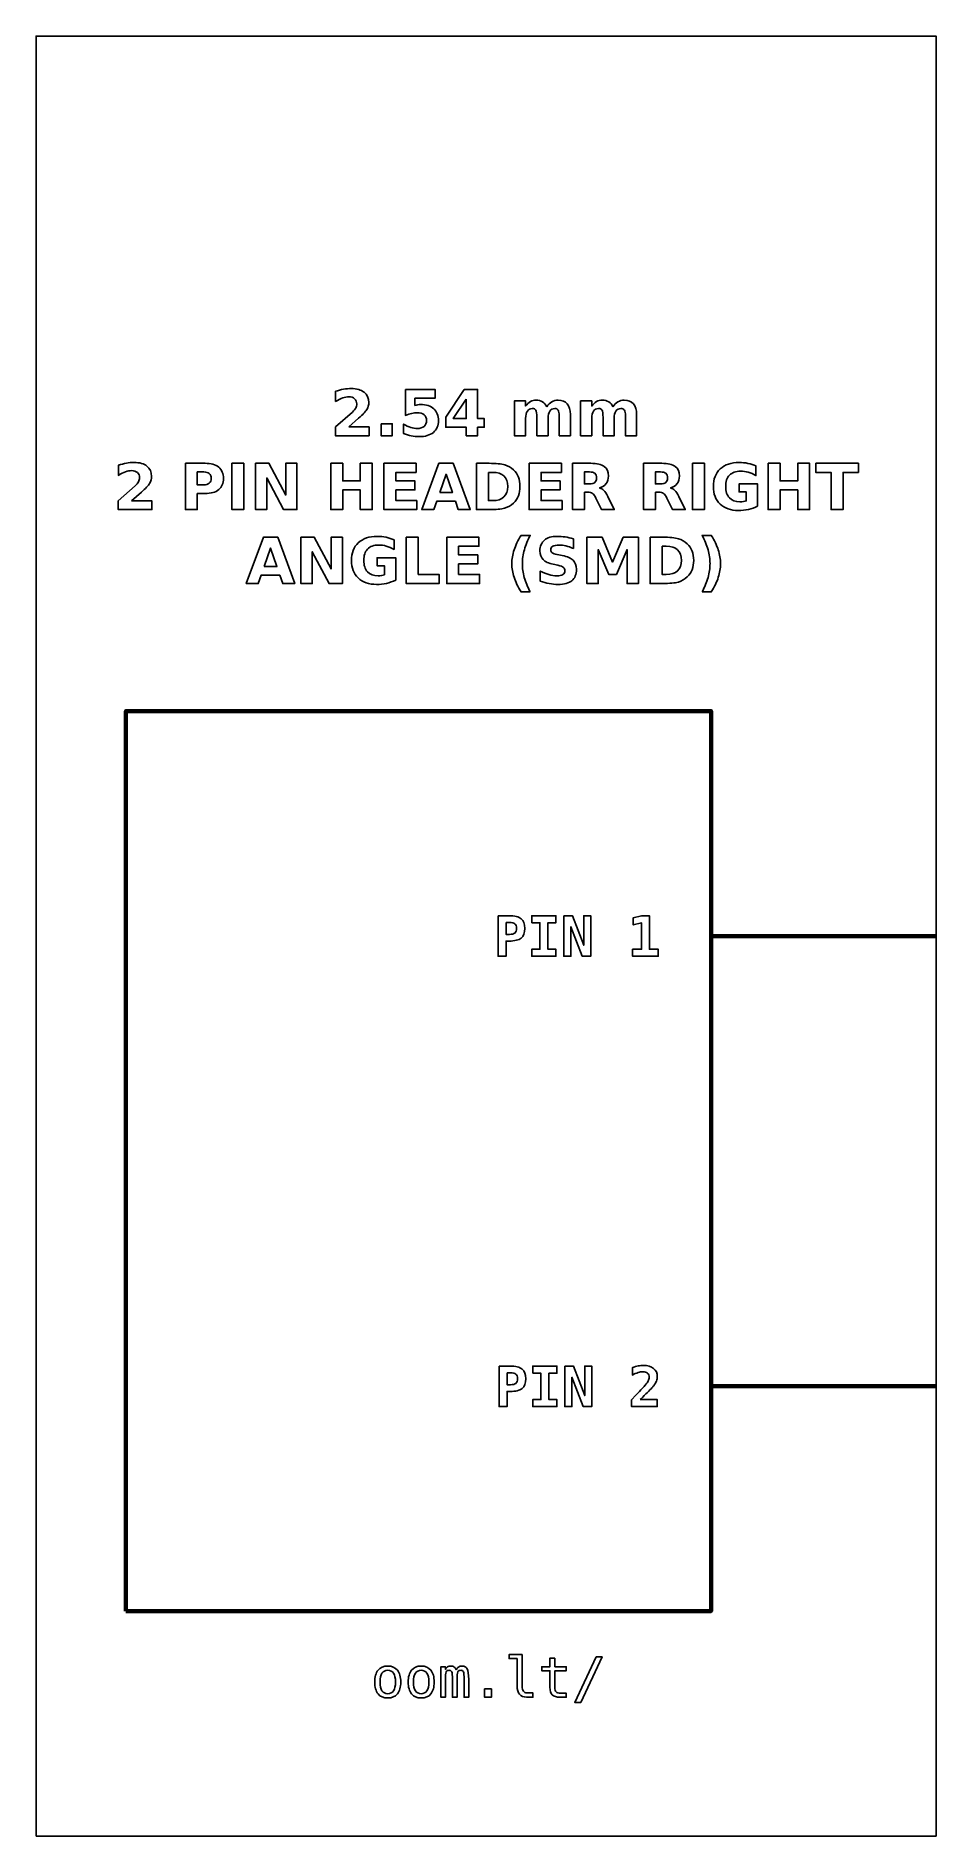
# Model space of a CAD drawing. Header units: centimetres. Extents: x -11.5 to -9.5, y -15.85 to -11.85.
import ezdxf

# ---------------------------------------------------------------- set-up
doc = ezdxf.new("R2010")
doc.units = ezdxf.units.CM
doc.header["$MEASUREMENT"] = 0
doc.layers.add('Layer 1', color=7, linetype='Continuous')

msp = doc.modelspace()

# ---------------------------------------------------------------- linework, layer by layer
at = {"layer": 'Layer 1', "color": 7}
msp.add_lwpolyline([(-11.5, -15.85), (-9.5, -15.85), (-9.5, -11.85), (-11.5, -11.85), (-11.5, -15.85)], close=True, dxfattribs=at)
at = {"layer": 'Layer 1', "color": 7, "lineweight": 100}
msp.add_lwpolyline([(-11.3, -15.35), (-10, -15.35), (-10, -13.35), (-11.3, -13.35), (-11.3, -15.35)], close=True, dxfattribs=at)
at = {"layer": 'Layer 1', "color": 250}
for points, knots in [([(-10.80503, -12.71872), (-10.80503, -12.71872), (-10.75975, -12.71872), (-10.75975, -12.71872), (-10.75975, -12.71872), (-10.75975, -12.71872), (-10.75975, -12.73822), (-10.75975, -12.73822), (-10.75975, -12.73822), (-10.75975, -12.73822), (-10.83452, -12.73822), (-10.83452, -12.73822), (-10.83452, -12.73822), (-10.83452, -12.73822), (-10.83452, -12.71872), (-10.83452, -12.71872), (-10.83452, -12.71872), (-10.83452, -12.71872), (-10.79696, -12.68559), (-10.79696, -12.68559), (-10.79696, -12.68559), (-10.7936, -12.68255), (-10.79113, -12.67959), (-10.78953, -12.6767), (-10.78953, -12.6767), (-10.78791, -12.6738), (-10.78711, -12.67079), (-10.78711, -12.66766), (-10.78711, -12.66766), (-10.78711, -12.66284), (-10.78873, -12.65896), (-10.79197, -12.65602), (-10.79197, -12.65602), (-10.7952, -12.65308), (-10.7995, -12.65163), (-10.80489, -12.65163), (-10.80489, -12.65163), (-10.80902, -12.65163), (-10.81354, -12.65252), (-10.81846, -12.65428), (-10.81846, -12.65428), (-10.82337, -12.65605), (-10.82864, -12.65868), (-10.83424, -12.66216), (-10.83424, -12.66216), (-10.83424, -12.66216), (-10.83424, -12.63956), (-10.83424, -12.63956), (-10.83424, -12.63956), (-10.82826, -12.63759), (-10.82236, -12.63608), (-10.81653, -12.63505), (-10.81653, -12.63505), (-10.81069, -12.63401), (-10.80498, -12.63349), (-10.79936, -12.63349), (-10.79936, -12.63349), (-10.78706, -12.63349), (-10.77749, -12.6362), (-10.77067, -12.64163), (-10.77067, -12.64163), (-10.76385, -12.64704), (-10.76044, -12.65459), (-10.76044, -12.6643), (-10.76044, -12.6643), (-10.76044, -12.6699), (-10.76189, -12.67512), (-10.76479, -12.67997), (-10.76479, -12.67997), (-10.76768, -12.68481), (-10.77377, -12.6913), (-10.78304, -12.69944), (-10.78304, -12.69944), (-10.78304, -12.69944), (-10.80503, -12.71872), (-10.80503, -12.71872)], [0, 0, 0, 0, 0.0526316, 0.0526316, 0.0526316, 0.0526316, 0.1052632, 0.1052632, 0.1052632, 0.1052632, 0.1578947, 0.1578947, 0.1578947, 0.1578947, 0.2105263, 0.2105263, 0.2105263, 0.2105263, 0.2631579, 0.2631579, 0.2631579, 0.2631579, 0.3157895, 0.3157895, 0.3157895, 0.3157895, 0.3684211, 0.3684211, 0.3684211, 0.3684211, 0.4210526, 0.4210526, 0.4210526, 0.4210526, 0.4736842, 0.4736842, 0.4736842, 0.4736842, 0.5263158, 0.5263158, 0.5263158, 0.5263158, 0.5789474, 0.5789474, 0.5789474, 0.5789474, 0.6315789, 0.6315789, 0.6315789, 0.6315789, 0.6842105, 0.6842105, 0.6842105, 0.6842105, 0.7368421, 0.7368421, 0.7368421, 0.7368421, 0.7894737, 0.7894737, 0.7894737, 0.7894737, 0.8421053, 0.8421053, 0.8421053, 0.8421053, 0.8947368, 0.8947368, 0.8947368, 0.8947368, 0.9473684, 0.9473684, 0.9473684, 0.9473684, 1, 1, 1, 1]), ([(-10.67894, -12.63535), (-10.67894, -12.63535), (-10.613, -12.63535), (-10.613, -12.63535), (-10.613, -12.63535), (-10.613, -12.63535), (-10.613, -12.65485), (-10.613, -12.65485), (-10.613, -12.65485), (-10.613, -12.65485), (-10.6578, -12.65485), (-10.6578, -12.65485), (-10.6578, -12.65485), (-10.6578, -12.65485), (-10.6578, -12.67077), (-10.6578, -12.67077), (-10.6578, -12.67077), (-10.65578, -12.67023), (-10.65375, -12.66981), (-10.65171, -12.6695), (-10.65171, -12.6695), (-10.64966, -12.66919), (-10.64752, -12.66905), (-10.64533, -12.66905), (-10.64533, -12.66905), (-10.63278, -12.66905), (-10.62302, -12.67218), (-10.61603, -12.67846), (-10.61603, -12.67846), (-10.60905, -12.68472), (-10.60557, -12.69346), (-10.60557, -12.70466), (-10.60557, -12.70466), (-10.60557, -12.71578), (-10.60938, -12.72449), (-10.61697, -12.73079), (-10.61697, -12.73079), (-10.62457, -12.73707), (-10.63513, -12.74022), (-10.64863, -12.74022), (-10.64863, -12.74022), (-10.65446, -12.74022), (-10.66025, -12.73965), (-10.66596, -12.73853), (-10.66596, -12.73853), (-10.67168, -12.7374), (-10.67737, -12.7357), (-10.68301, -12.7334), (-10.68301, -12.7334), (-10.68301, -12.7334), (-10.68301, -12.71251), (-10.68301, -12.71251), (-10.68301, -12.71251), (-10.67741, -12.71574), (-10.6721, -12.71814), (-10.66707, -12.71973), (-10.66707, -12.71973), (-10.66203, -12.72136), (-10.65728, -12.72216), (-10.65284, -12.72216), (-10.65284, -12.72216), (-10.64639, -12.72216), (-10.64134, -12.72058), (-10.63764, -12.71743), (-10.63764, -12.71743), (-10.63395, -12.7143), (-10.63209, -12.71005), (-10.63209, -12.70466), (-10.63209, -12.70466), (-10.63209, -12.69925), (-10.63395, -12.69499), (-10.63764, -12.69187), (-10.63764, -12.69187), (-10.64134, -12.68874), (-10.64639, -12.68719), (-10.65284, -12.68719), (-10.65284, -12.68719), (-10.65665, -12.68719), (-10.66072, -12.68768), (-10.66502, -12.68867), (-10.66502, -12.68867), (-10.66935, -12.68965), (-10.67398, -12.69118), (-10.67894, -12.69325), (-10.67894, -12.69325), (-10.67894, -12.69325), (-10.67894, -12.63535), (-10.67894, -12.63535)], [0, 0, 0, 0, 0.0454545, 0.0454545, 0.0454545, 0.0454545, 0.0909091, 0.0909091, 0.0909091, 0.0909091, 0.1363636, 0.1363636, 0.1363636, 0.1363636, 0.1818182, 0.1818182, 0.1818182, 0.1818182, 0.2272727, 0.2272727, 0.2272727, 0.2272727, 0.2727273, 0.2727273, 0.2727273, 0.2727273, 0.3181818, 0.3181818, 0.3181818, 0.3181818, 0.3636364, 0.3636364, 0.3636364, 0.3636364, 0.4090909, 0.4090909, 0.4090909, 0.4090909, 0.4545455, 0.4545455, 0.4545455, 0.4545455, 0.5, 0.5, 0.5, 0.5, 0.5454545, 0.5454545, 0.5454545, 0.5454545, 0.5909091, 0.5909091, 0.5909091, 0.5909091, 0.6363636, 0.6363636, 0.6363636, 0.6363636, 0.6818182, 0.6818182, 0.6818182, 0.6818182, 0.7272727, 0.7272727, 0.7272727, 0.7272727, 0.7727273, 0.7727273, 0.7727273, 0.7727273, 0.8181818, 0.8181818, 0.8181818, 0.8181818, 0.8636364, 0.8636364, 0.8636364, 0.8636364, 0.9090909, 0.9090909, 0.9090909, 0.9090909, 0.9545455, 0.9545455, 0.9545455, 0.9545455, 1, 1, 1, 1]), ([(-10.54816, -12.63535), (-10.54816, -12.63535), (-10.51866, -12.63535), (-10.51866, -12.63535), (-10.51866, -12.63535), (-10.51866, -12.63535), (-10.51866, -12.70026), (-10.51866, -12.70026), (-10.51866, -12.70026), (-10.51866, -12.70026), (-10.50399, -12.70026), (-10.50399, -12.70026), (-10.50399, -12.70026), (-10.50399, -12.70026), (-10.50399, -12.71948), (-10.50399, -12.71948), (-10.50399, -12.71948), (-10.50399, -12.71948), (-10.51866, -12.71948), (-10.51866, -12.71948), (-10.51866, -12.71948), (-10.51866, -12.71948), (-10.51866, -12.73822), (-10.51866, -12.73822), (-10.51866, -12.73822), (-10.51866, -12.73822), (-10.54373, -12.73822), (-10.54373, -12.73822), (-10.54373, -12.73822), (-10.54373, -12.73822), (-10.54373, -12.71948), (-10.54373, -12.71948), (-10.54373, -12.71948), (-10.54373, -12.71948), (-10.58936, -12.71948), (-10.58936, -12.71948), (-10.58936, -12.71948), (-10.58936, -12.71948), (-10.58936, -12.69673), (-10.58936, -12.69673), (-10.58936, -12.69673), (-10.58936, -12.69673), (-10.54816, -12.63535), (-10.54816, -12.63535)], [0, 0, 0, 0, 0.0909091, 0.0909091, 0.0909091, 0.0909091, 0.1818182, 0.1818182, 0.1818182, 0.1818182, 0.2727273, 0.2727273, 0.2727273, 0.2727273, 0.3636364, 0.3636364, 0.3636364, 0.3636364, 0.4545455, 0.4545455, 0.4545455, 0.4545455, 0.5454545, 0.5454545, 0.5454545, 0.5454545, 0.6363636, 0.6363636, 0.6363636, 0.6363636, 0.7272727, 0.7272727, 0.7272727, 0.7272727, 0.8181818, 0.8181818, 0.8181818, 0.8181818, 0.9090909, 0.9090909, 0.9090909, 0.9090909, 1, 1, 1, 1]), ([(-10.54373, -12.6572), (-10.54373, -12.6572), (-10.57283, -12.70026), (-10.57283, -12.70026), (-10.57283, -12.70026), (-10.57283, -12.70026), (-10.54373, -12.70026), (-10.54373, -12.70026), (-10.54373, -12.70026), (-10.54373, -12.70026), (-10.54373, -12.6572), (-10.54373, -12.6572)], [0, 0, 0, 0, 0.3333333, 0.3333333, 0.3333333, 0.3333333, 0.6666667, 0.6666667, 0.6666667, 0.6666667, 1, 1, 1, 1]), ([(-10.36502, -12.67387), (-10.36189, -12.6691), (-10.3582, -12.66545), (-10.35389, -12.66296), (-10.35389, -12.66296), (-10.34959, -12.66044), (-10.34489, -12.6592), (-10.33974, -12.6592), (-10.33974, -12.6592), (-10.33087, -12.6592), (-10.32412, -12.66193), (-10.31949, -12.66741), (-10.31949, -12.66741), (-10.31485, -12.67286), (-10.31252, -12.68081), (-10.31252, -12.69123), (-10.31252, -12.69123), (-10.31252, -12.69123), (-10.31252, -12.73822), (-10.31252, -12.73822), (-10.31252, -12.73822), (-10.31252, -12.73822), (-10.33734, -12.73822), (-10.33734, -12.73822), (-10.33734, -12.73822), (-10.33734, -12.73822), (-10.33734, -12.69798), (-10.33734, -12.69798), (-10.33734, -12.69798), (-10.33729, -12.69739), (-10.33727, -12.69678), (-10.33724, -12.69612), (-10.33724, -12.69612), (-10.33722, -12.69549), (-10.3372, -12.69457), (-10.3372, -12.69337), (-10.3372, -12.69337), (-10.3372, -12.68791), (-10.33799, -12.68394), (-10.33962, -12.68149), (-10.33962, -12.68149), (-10.34122, -12.67902), (-10.3438, -12.6778), (-10.34738, -12.6778), (-10.34738, -12.6778), (-10.35208, -12.6778), (-10.35568, -12.67973), (-10.35824, -12.68359), (-10.35824, -12.68359), (-10.36078, -12.68744), (-10.3621, -12.69302), (-10.3622, -12.70033), (-10.3622, -12.70033), (-10.3622, -12.70033), (-10.3622, -12.73822), (-10.3622, -12.73822), (-10.3622, -12.73822), (-10.3622, -12.73822), (-10.38701, -12.73822), (-10.38701, -12.73822), (-10.38701, -12.73822), (-10.38701, -12.73822), (-10.38701, -12.69798), (-10.38701, -12.69798), (-10.38701, -12.69798), (-10.38701, -12.68944), (-10.38774, -12.68394), (-10.38922, -12.68149), (-10.38922, -12.68149), (-10.39068, -12.67902), (-10.39329, -12.6778), (-10.39705, -12.6778), (-10.39705, -12.6778), (-10.4018, -12.6778), (-10.40545, -12.67975), (-10.40801, -12.68363), (-10.40801, -12.68363), (-10.41057, -12.68751), (-10.41187, -12.69304), (-10.41187, -12.70026), (-10.41187, -12.70026), (-10.41187, -12.70026), (-10.41187, -12.73822), (-10.41187, -12.73822), (-10.41187, -12.73822), (-10.41187, -12.73822), (-10.43668, -12.73822), (-10.43668, -12.73822), (-10.43668, -12.73822), (-10.43668, -12.73822), (-10.43668, -12.66106), (-10.43668, -12.66106), (-10.43668, -12.66106), (-10.43668, -12.66106), (-10.41187, -12.66106), (-10.41187, -12.66106), (-10.41187, -12.66106), (-10.41187, -12.66106), (-10.41187, -12.67237), (-10.41187, -12.67237), (-10.41187, -12.67237), (-10.40883, -12.66799), (-10.40535, -12.66473), (-10.40142, -12.66251), (-10.40142, -12.66251), (-10.3975, -12.6603), (-10.39317, -12.6592), (-10.38844, -12.6592), (-10.38844, -12.6592), (-10.38313, -12.6592), (-10.3784, -12.66049), (-10.37433, -12.66306), (-10.37433, -12.66306), (-10.37024, -12.66564), (-10.36713, -12.66924), (-10.36502, -12.67387)], [0, 0, 0, 0, 0.0344828, 0.0344828, 0.0344828, 0.0344828, 0.0689655, 0.0689655, 0.0689655, 0.0689655, 0.1034483, 0.1034483, 0.1034483, 0.1034483, 0.137931, 0.137931, 0.137931, 0.137931, 0.1724138, 0.1724138, 0.1724138, 0.1724138, 0.2068966, 0.2068966, 0.2068966, 0.2068966, 0.2413793, 0.2413793, 0.2413793, 0.2413793, 0.2758621, 0.2758621, 0.2758621, 0.2758621, 0.3103448, 0.3103448, 0.3103448, 0.3103448, 0.3448276, 0.3448276, 0.3448276, 0.3448276, 0.3793103, 0.3793103, 0.3793103, 0.3793103, 0.4137931, 0.4137931, 0.4137931, 0.4137931, 0.4482759, 0.4482759, 0.4482759, 0.4482759, 0.4827586, 0.4827586, 0.4827586, 0.4827586, 0.5172414, 0.5172414, 0.5172414, 0.5172414, 0.5517241, 0.5517241, 0.5517241, 0.5517241, 0.5862069, 0.5862069, 0.5862069, 0.5862069, 0.6206897, 0.6206897, 0.6206897, 0.6206897, 0.6551724, 0.6551724, 0.6551724, 0.6551724, 0.6896552, 0.6896552, 0.6896552, 0.6896552, 0.7241379, 0.7241379, 0.7241379, 0.7241379, 0.7586207, 0.7586207, 0.7586207, 0.7586207, 0.7931034, 0.7931034, 0.7931034, 0.7931034, 0.8275862, 0.8275862, 0.8275862, 0.8275862, 0.862069, 0.862069, 0.862069, 0.862069, 0.8965517, 0.8965517, 0.8965517, 0.8965517, 0.9310345, 0.9310345, 0.9310345, 0.9310345, 0.9655172, 0.9655172, 0.9655172, 0.9655172, 1, 1, 1, 1]), ([(-10.21798, -12.67387), (-10.21485, -12.6691), (-10.21116, -12.66545), (-10.20685, -12.66296), (-10.20685, -12.66296), (-10.20255, -12.66044), (-10.19785, -12.6592), (-10.1927, -12.6592), (-10.1927, -12.6592), (-10.18383, -12.6592), (-10.17708, -12.66193), (-10.17245, -12.66741), (-10.17245, -12.66741), (-10.16781, -12.67286), (-10.16548, -12.68081), (-10.16548, -12.69123), (-10.16548, -12.69123), (-10.16548, -12.69123), (-10.16548, -12.73822), (-10.16548, -12.73822), (-10.16548, -12.73822), (-10.16548, -12.73822), (-10.1903, -12.73822), (-10.1903, -12.73822), (-10.1903, -12.73822), (-10.1903, -12.73822), (-10.1903, -12.69798), (-10.1903, -12.69798), (-10.1903, -12.69798), (-10.19025, -12.69739), (-10.19023, -12.69678), (-10.1902, -12.69612), (-10.1902, -12.69612), (-10.19018, -12.69549), (-10.19016, -12.69457), (-10.19016, -12.69337), (-10.19016, -12.69337), (-10.19016, -12.68791), (-10.19095, -12.68394), (-10.19258, -12.68149), (-10.19258, -12.68149), (-10.19418, -12.67902), (-10.19676, -12.6778), (-10.20034, -12.6778), (-10.20034, -12.6778), (-10.20504, -12.6778), (-10.20864, -12.67973), (-10.2112, -12.68359), (-10.2112, -12.68359), (-10.21374, -12.68744), (-10.21506, -12.69302), (-10.21516, -12.70033), (-10.21516, -12.70033), (-10.21516, -12.70033), (-10.21516, -12.73822), (-10.21516, -12.73822), (-10.21516, -12.73822), (-10.21516, -12.73822), (-10.23997, -12.73822), (-10.23997, -12.73822), (-10.23997, -12.73822), (-10.23997, -12.73822), (-10.23997, -12.69798), (-10.23997, -12.69798), (-10.23997, -12.69798), (-10.23997, -12.68944), (-10.2407, -12.68394), (-10.24218, -12.68149), (-10.24218, -12.68149), (-10.24364, -12.67902), (-10.24625, -12.6778), (-10.25001, -12.6778), (-10.25001, -12.6778), (-10.25476, -12.6778), (-10.25841, -12.67975), (-10.26097, -12.68363), (-10.26097, -12.68363), (-10.26353, -12.68751), (-10.26483, -12.69304), (-10.26483, -12.70026), (-10.26483, -12.70026), (-10.26483, -12.70026), (-10.26483, -12.73822), (-10.26483, -12.73822), (-10.26483, -12.73822), (-10.26483, -12.73822), (-10.28964, -12.73822), (-10.28964, -12.73822), (-10.28964, -12.73822), (-10.28964, -12.73822), (-10.28964, -12.66106), (-10.28964, -12.66106), (-10.28964, -12.66106), (-10.28964, -12.66106), (-10.26483, -12.66106), (-10.26483, -12.66106), (-10.26483, -12.66106), (-10.26483, -12.66106), (-10.26483, -12.67237), (-10.26483, -12.67237), (-10.26483, -12.67237), (-10.26179, -12.66799), (-10.25831, -12.66473), (-10.25438, -12.66251), (-10.25438, -12.66251), (-10.25046, -12.6603), (-10.24613, -12.6592), (-10.2414, -12.6592), (-10.2414, -12.6592), (-10.23609, -12.6592), (-10.23136, -12.66049), (-10.22729, -12.66306), (-10.22729, -12.66306), (-10.2232, -12.66564), (-10.22009, -12.66924), (-10.21798, -12.67387)], [0, 0, 0, 0, 0.0344828, 0.0344828, 0.0344828, 0.0344828, 0.0689655, 0.0689655, 0.0689655, 0.0689655, 0.1034483, 0.1034483, 0.1034483, 0.1034483, 0.137931, 0.137931, 0.137931, 0.137931, 0.1724138, 0.1724138, 0.1724138, 0.1724138, 0.2068966, 0.2068966, 0.2068966, 0.2068966, 0.2413793, 0.2413793, 0.2413793, 0.2413793, 0.2758621, 0.2758621, 0.2758621, 0.2758621, 0.3103448, 0.3103448, 0.3103448, 0.3103448, 0.3448276, 0.3448276, 0.3448276, 0.3448276, 0.3793103, 0.3793103, 0.3793103, 0.3793103, 0.4137931, 0.4137931, 0.4137931, 0.4137931, 0.4482759, 0.4482759, 0.4482759, 0.4482759, 0.4827586, 0.4827586, 0.4827586, 0.4827586, 0.5172414, 0.5172414, 0.5172414, 0.5172414, 0.5517241, 0.5517241, 0.5517241, 0.5517241, 0.5862069, 0.5862069, 0.5862069, 0.5862069, 0.6206897, 0.6206897, 0.6206897, 0.6206897, 0.6551724, 0.6551724, 0.6551724, 0.6551724, 0.6896552, 0.6896552, 0.6896552, 0.6896552, 0.7241379, 0.7241379, 0.7241379, 0.7241379, 0.7586207, 0.7586207, 0.7586207, 0.7586207, 0.7931034, 0.7931034, 0.7931034, 0.7931034, 0.8275862, 0.8275862, 0.8275862, 0.8275862, 0.862069, 0.862069, 0.862069, 0.862069, 0.8965517, 0.8965517, 0.8965517, 0.8965517, 0.9310345, 0.9310345, 0.9310345, 0.9310345, 0.9655172, 0.9655172, 0.9655172, 0.9655172, 1, 1, 1, 1]), ([(-10.73311, -12.71155), (-10.73311, -12.71155), (-10.70829, -12.71155), (-10.70829, -12.71155), (-10.70829, -12.71155), (-10.70829, -12.71155), (-10.70829, -12.73822), (-10.70829, -12.73822), (-10.70829, -12.73822), (-10.70829, -12.73822), (-10.73311, -12.73822), (-10.73311, -12.73822), (-10.73311, -12.73822), (-10.73311, -12.73822), (-10.73311, -12.71155), (-10.73311, -12.71155)], [0, 0, 0, 0, 0.25, 0.25, 0.25, 0.25, 0.5, 0.5, 0.5, 0.5, 0.75, 0.75, 0.75, 0.75, 1, 1, 1, 1]), ([(-11.28773, -12.88297), (-11.28773, -12.88297), (-11.24245, -12.88297), (-11.24245, -12.88297), (-11.24245, -12.88297), (-11.24245, -12.88297), (-11.24245, -12.90247), (-11.24245, -12.90247), (-11.24245, -12.90247), (-11.24245, -12.90247), (-11.31722, -12.90247), (-11.31722, -12.90247), (-11.31722, -12.90247), (-11.31722, -12.90247), (-11.31722, -12.88297), (-11.31722, -12.88297), (-11.31722, -12.88297), (-11.31722, -12.88297), (-11.27966, -12.84984), (-11.27966, -12.84984), (-11.27966, -12.84984), (-11.2763, -12.8468), (-11.27383, -12.84384), (-11.27223, -12.84095), (-11.27223, -12.84095), (-11.27061, -12.83805), (-11.26981, -12.83504), (-11.26981, -12.83191), (-11.26981, -12.83191), (-11.26981, -12.82709), (-11.27143, -12.82321), (-11.27467, -12.82027), (-11.27467, -12.82027), (-11.2779, -12.81733), (-11.2822, -12.81588), (-11.28759, -12.81588), (-11.28759, -12.81588), (-11.29172, -12.81588), (-11.29624, -12.81677), (-11.30116, -12.81853), (-11.30116, -12.81853), (-11.30607, -12.8203), (-11.31134, -12.82293), (-11.31694, -12.82641), (-11.31694, -12.82641), (-11.31694, -12.82641), (-11.31694, -12.80381), (-11.31694, -12.80381), (-11.31694, -12.80381), (-11.31096, -12.80184), (-11.30506, -12.80033), (-11.29923, -12.7993), (-11.29923, -12.7993), (-11.29339, -12.79826), (-11.28768, -12.79774), (-11.28206, -12.79774), (-11.28206, -12.79774), (-11.26976, -12.79774), (-11.26019, -12.80045), (-11.25337, -12.80588), (-11.25337, -12.80588), (-11.24655, -12.81129), (-11.24314, -12.81884), (-11.24314, -12.82855), (-11.24314, -12.82855), (-11.24314, -12.83415), (-11.24459, -12.83937), (-11.24749, -12.84422), (-11.24749, -12.84422), (-11.25038, -12.84906), (-11.25647, -12.85555), (-11.26574, -12.86369), (-11.26574, -12.86369), (-11.26574, -12.86369), (-11.28773, -12.88297), (-11.28773, -12.88297)], [0, 0, 0, 0, 0.0526316, 0.0526316, 0.0526316, 0.0526316, 0.1052632, 0.1052632, 0.1052632, 0.1052632, 0.1578947, 0.1578947, 0.1578947, 0.1578947, 0.2105263, 0.2105263, 0.2105263, 0.2105263, 0.2631579, 0.2631579, 0.2631579, 0.2631579, 0.3157895, 0.3157895, 0.3157895, 0.3157895, 0.3684211, 0.3684211, 0.3684211, 0.3684211, 0.4210526, 0.4210526, 0.4210526, 0.4210526, 0.4736842, 0.4736842, 0.4736842, 0.4736842, 0.5263158, 0.5263158, 0.5263158, 0.5263158, 0.5789474, 0.5789474, 0.5789474, 0.5789474, 0.6315789, 0.6315789, 0.6315789, 0.6315789, 0.6842105, 0.6842105, 0.6842105, 0.6842105, 0.7368421, 0.7368421, 0.7368421, 0.7368421, 0.7894737, 0.7894737, 0.7894737, 0.7894737, 0.8421053, 0.8421053, 0.8421053, 0.8421053, 0.8947368, 0.8947368, 0.8947368, 0.8947368, 0.9473684, 0.9473684, 0.9473684, 0.9473684, 1, 1, 1, 1]), ([(-11.16811, -12.7996), (-11.16811, -12.7996), (-11.12409, -12.7996), (-11.12409, -12.7996), (-11.12409, -12.7996), (-11.11099, -12.7996), (-11.10094, -12.80252), (-11.09393, -12.80833), (-11.09393, -12.80833), (-11.08693, -12.81414), (-11.08342, -12.82241), (-11.08342, -12.83316), (-11.08342, -12.83316), (-11.08342, -12.84393), (-11.08693, -12.85223), (-11.09393, -12.85804), (-11.09393, -12.85804), (-11.10094, -12.86385), (-11.11099, -12.86677), (-11.12409, -12.86677), (-11.12409, -12.86677), (-11.12409, -12.86677), (-11.14158, -12.86677), (-11.14158, -12.86677), (-11.14158, -12.86677), (-11.14158, -12.86677), (-11.14158, -12.90247), (-11.14158, -12.90247), (-11.14158, -12.90247), (-11.14158, -12.90247), (-11.16811, -12.90247), (-11.16811, -12.90247), (-11.16811, -12.90247), (-11.16811, -12.90247), (-11.16811, -12.7996), (-11.16811, -12.7996)], [0, 0, 0, 0, 0.1111111, 0.1111111, 0.1111111, 0.1111111, 0.2222222, 0.2222222, 0.2222222, 0.2222222, 0.3333333, 0.3333333, 0.3333333, 0.3333333, 0.4444444, 0.4444444, 0.4444444, 0.4444444, 0.5555556, 0.5555556, 0.5555556, 0.5555556, 0.6666667, 0.6666667, 0.6666667, 0.6666667, 0.7777778, 0.7777778, 0.7777778, 0.7777778, 0.8888889, 0.8888889, 0.8888889, 0.8888889, 1, 1, 1, 1]), ([(-11.0647, -12.7996), (-11.0647, -12.7996), (-11.03817, -12.7996), (-11.03817, -12.7996), (-11.03817, -12.7996), (-11.03817, -12.7996), (-11.03817, -12.90247), (-11.03817, -12.90247), (-11.03817, -12.90247), (-11.03817, -12.90247), (-11.0647, -12.90247), (-11.0647, -12.90247), (-11.0647, -12.90247), (-11.0647, -12.90247), (-11.0647, -12.7996), (-11.0647, -12.7996)], [0, 0, 0, 0, 0.25, 0.25, 0.25, 0.25, 0.5, 0.5, 0.5, 0.5, 0.75, 0.75, 0.75, 0.75, 1, 1, 1, 1]), ([(-11.01221, -12.7996), (-11.01221, -12.7996), (-10.98258, -12.7996), (-10.98258, -12.7996), (-10.98258, -12.7996), (-10.98258, -12.7996), (-10.94516, -12.87016), (-10.94516, -12.87016), (-10.94516, -12.87016), (-10.94516, -12.87016), (-10.94516, -12.7996), (-10.94516, -12.7996), (-10.94516, -12.7996), (-10.94516, -12.7996), (-10.92002, -12.7996), (-10.92002, -12.7996), (-10.92002, -12.7996), (-10.92002, -12.7996), (-10.92002, -12.90247), (-10.92002, -12.90247), (-10.92002, -12.90247), (-10.92002, -12.90247), (-10.94965, -12.90247), (-10.94965, -12.90247), (-10.94965, -12.90247), (-10.94965, -12.90247), (-10.98707, -12.83191), (-10.98707, -12.83191), (-10.98707, -12.83191), (-10.98707, -12.83191), (-10.98707, -12.90247), (-10.98707, -12.90247), (-10.98707, -12.90247), (-10.98707, -12.90247), (-11.01221, -12.90247), (-11.01221, -12.90247), (-11.01221, -12.90247), (-11.01221, -12.90247), (-11.01221, -12.7996), (-11.01221, -12.7996)], [0, 0, 0, 0, 0.1, 0.1, 0.1, 0.1, 0.2, 0.2, 0.2, 0.2, 0.3, 0.3, 0.3, 0.3, 0.4, 0.4, 0.4, 0.4, 0.5, 0.5, 0.5, 0.5, 0.6, 0.6, 0.6, 0.6, 0.7, 0.7, 0.7, 0.7, 0.8, 0.8, 0.8, 0.8, 0.9, 0.9, 0.9, 0.9, 1, 1, 1, 1]), ([(-10.84499, -12.7996), (-10.84499, -12.7996), (-10.81846, -12.7996), (-10.81846, -12.7996), (-10.81846, -12.7996), (-10.81846, -12.7996), (-10.81846, -12.83881), (-10.81846, -12.83881), (-10.81846, -12.83881), (-10.81846, -12.83881), (-10.77933, -12.83881), (-10.77933, -12.83881), (-10.77933, -12.83881), (-10.77933, -12.83881), (-10.77933, -12.7996), (-10.77933, -12.7996), (-10.77933, -12.7996), (-10.77933, -12.7996), (-10.7528, -12.7996), (-10.7528, -12.7996), (-10.7528, -12.7996), (-10.7528, -12.7996), (-10.7528, -12.90247), (-10.7528, -12.90247), (-10.7528, -12.90247), (-10.7528, -12.90247), (-10.77933, -12.90247), (-10.77933, -12.90247), (-10.77933, -12.90247), (-10.77933, -12.90247), (-10.77933, -12.85887), (-10.77933, -12.85887), (-10.77933, -12.85887), (-10.77933, -12.85887), (-10.81846, -12.85887), (-10.81846, -12.85887), (-10.81846, -12.85887), (-10.81846, -12.85887), (-10.81846, -12.90247), (-10.81846, -12.90247), (-10.81846, -12.90247), (-10.81846, -12.90247), (-10.84499, -12.90247), (-10.84499, -12.90247), (-10.84499, -12.90247), (-10.84499, -12.90247), (-10.84499, -12.7996), (-10.84499, -12.7996)], [0, 0, 0, 0, 0.0833333, 0.0833333, 0.0833333, 0.0833333, 0.1666667, 0.1666667, 0.1666667, 0.1666667, 0.25, 0.25, 0.25, 0.25, 0.3333333, 0.3333333, 0.3333333, 0.3333333, 0.4166667, 0.4166667, 0.4166667, 0.4166667, 0.5, 0.5, 0.5, 0.5, 0.5833333, 0.5833333, 0.5833333, 0.5833333, 0.6666667, 0.6666667, 0.6666667, 0.6666667, 0.75, 0.75, 0.75, 0.75, 0.8333333, 0.8333333, 0.8333333, 0.8333333, 0.9166667, 0.9166667, 0.9166667, 0.9166667, 1, 1, 1, 1]), ([(-10.7269, -12.7996), (-10.7269, -12.7996), (-10.65531, -12.7996), (-10.65531, -12.7996), (-10.65531, -12.7996), (-10.65531, -12.7996), (-10.65531, -12.81966), (-10.65531, -12.81966), (-10.65531, -12.81966), (-10.65531, -12.81966), (-10.70037, -12.81966), (-10.70037, -12.81966), (-10.70037, -12.81966), (-10.70037, -12.81966), (-10.70037, -12.83881), (-10.70037, -12.83881), (-10.70037, -12.83881), (-10.70037, -12.83881), (-10.65802, -12.83881), (-10.65802, -12.83881), (-10.65802, -12.83881), (-10.65802, -12.83881), (-10.65802, -12.85887), (-10.65802, -12.85887), (-10.65802, -12.85887), (-10.65802, -12.85887), (-10.70037, -12.85887), (-10.70037, -12.85887), (-10.70037, -12.85887), (-10.70037, -12.85887), (-10.70037, -12.88241), (-10.70037, -12.88241), (-10.70037, -12.88241), (-10.70037, -12.88241), (-10.65381, -12.88241), (-10.65381, -12.88241), (-10.65381, -12.88241), (-10.65381, -12.88241), (-10.65381, -12.90247), (-10.65381, -12.90247), (-10.65381, -12.90247), (-10.65381, -12.90247), (-10.7269, -12.90247), (-10.7269, -12.90247), (-10.7269, -12.90247), (-10.7269, -12.90247), (-10.7269, -12.7996), (-10.7269, -12.7996)], [0, 0, 0, 0, 0.0833333, 0.0833333, 0.0833333, 0.0833333, 0.1666667, 0.1666667, 0.1666667, 0.1666667, 0.25, 0.25, 0.25, 0.25, 0.3333333, 0.3333333, 0.3333333, 0.3333333, 0.4166667, 0.4166667, 0.4166667, 0.4166667, 0.5, 0.5, 0.5, 0.5, 0.5833333, 0.5833333, 0.5833333, 0.5833333, 0.6666667, 0.6666667, 0.6666667, 0.6666667, 0.75, 0.75, 0.75, 0.75, 0.8333333, 0.8333333, 0.8333333, 0.8333333, 0.9166667, 0.9166667, 0.9166667, 0.9166667, 1, 1, 1, 1]), ([(-10.56808, -12.88375), (-10.56808, -12.88375), (-10.60957, -12.88375), (-10.60957, -12.88375), (-10.60957, -12.88375), (-10.60957, -12.88375), (-10.61611, -12.90247), (-10.61611, -12.90247), (-10.61611, -12.90247), (-10.61611, -12.90247), (-10.64278, -12.90247), (-10.64278, -12.90247), (-10.64278, -12.90247), (-10.64278, -12.90247), (-10.60468, -12.7996), (-10.60468, -12.7996), (-10.60468, -12.7996), (-10.60468, -12.7996), (-10.57305, -12.7996), (-10.57305, -12.7996), (-10.57305, -12.7996), (-10.57305, -12.7996), (-10.53495, -12.90247), (-10.53495, -12.90247), (-10.53495, -12.90247), (-10.53495, -12.90247), (-10.56162, -12.90247), (-10.56162, -12.90247), (-10.56162, -12.90247), (-10.56162, -12.90247), (-10.56808, -12.88375), (-10.56808, -12.88375)], [0, 0, 0, 0, 0.125, 0.125, 0.125, 0.125, 0.25, 0.25, 0.25, 0.25, 0.375, 0.375, 0.375, 0.375, 0.5, 0.5, 0.5, 0.5, 0.625, 0.625, 0.625, 0.625, 0.75, 0.75, 0.75, 0.75, 0.875, 0.875, 0.875, 0.875, 1, 1, 1, 1]), ([(-10.52128, -12.7996), (-10.52128, -12.7996), (-10.49329, -12.7996), (-10.49329, -12.7996), (-10.49329, -12.7996), (-10.47768, -12.7996), (-10.46606, -12.80071), (-10.45842, -12.80294), (-10.45842, -12.80294), (-10.45077, -12.80517), (-10.44421, -12.80894), (-10.43873, -12.81428), (-10.43873, -12.81428), (-10.43391, -12.81891), (-10.43034, -12.82427), (-10.42798, -12.83034), (-10.42798, -12.83034), (-10.42566, -12.83638), (-10.42448, -12.84325), (-10.42448, -12.85094), (-10.42448, -12.85094), (-10.42448, -12.8587), (-10.42566, -12.86562), (-10.42798, -12.87171), (-10.42798, -12.87171), (-10.43034, -12.8778), (-10.43391, -12.88316), (-10.43873, -12.88779), (-10.43873, -12.88779), (-10.44426, -12.89313), (-10.45087, -12.8969), (-10.45858, -12.89913), (-10.45858, -12.89913), (-10.4663, -12.90136), (-10.47787, -12.90247), (-10.49329, -12.90247), (-10.49329, -12.90247), (-10.49329, -12.90247), (-10.52128, -12.90247), (-10.52128, -12.90247), (-10.52128, -12.90247), (-10.52128, -12.90247), (-10.52128, -12.7996), (-10.52128, -12.7996)], [0, 0, 0, 0, 0.0909091, 0.0909091, 0.0909091, 0.0909091, 0.1818182, 0.1818182, 0.1818182, 0.1818182, 0.2727273, 0.2727273, 0.2727273, 0.2727273, 0.3636364, 0.3636364, 0.3636364, 0.3636364, 0.4545455, 0.4545455, 0.4545455, 0.4545455, 0.5454545, 0.5454545, 0.5454545, 0.5454545, 0.6363636, 0.6363636, 0.6363636, 0.6363636, 0.7272727, 0.7272727, 0.7272727, 0.7272727, 0.8181818, 0.8181818, 0.8181818, 0.8181818, 0.9090909, 0.9090909, 0.9090909, 0.9090909, 1, 1, 1, 1]), ([(-10.40416, -12.7996), (-10.40416, -12.7996), (-10.33257, -12.7996), (-10.33257, -12.7996), (-10.33257, -12.7996), (-10.33257, -12.7996), (-10.33257, -12.81966), (-10.33257, -12.81966), (-10.33257, -12.81966), (-10.33257, -12.81966), (-10.37763, -12.81966), (-10.37763, -12.81966), (-10.37763, -12.81966), (-10.37763, -12.81966), (-10.37763, -12.83881), (-10.37763, -12.83881), (-10.37763, -12.83881), (-10.37763, -12.83881), (-10.33528, -12.83881), (-10.33528, -12.83881), (-10.33528, -12.83881), (-10.33528, -12.83881), (-10.33528, -12.85887), (-10.33528, -12.85887), (-10.33528, -12.85887), (-10.33528, -12.85887), (-10.37763, -12.85887), (-10.37763, -12.85887), (-10.37763, -12.85887), (-10.37763, -12.85887), (-10.37763, -12.88241), (-10.37763, -12.88241), (-10.37763, -12.88241), (-10.37763, -12.88241), (-10.33107, -12.88241), (-10.33107, -12.88241), (-10.33107, -12.88241), (-10.33107, -12.88241), (-10.33107, -12.90247), (-10.33107, -12.90247), (-10.33107, -12.90247), (-10.33107, -12.90247), (-10.40416, -12.90247), (-10.40416, -12.90247), (-10.40416, -12.90247), (-10.40416, -12.90247), (-10.40416, -12.7996), (-10.40416, -12.7996)], [0, 0, 0, 0, 0.0833333, 0.0833333, 0.0833333, 0.0833333, 0.1666667, 0.1666667, 0.1666667, 0.1666667, 0.25, 0.25, 0.25, 0.25, 0.3333333, 0.3333333, 0.3333333, 0.3333333, 0.4166667, 0.4166667, 0.4166667, 0.4166667, 0.5, 0.5, 0.5, 0.5, 0.5833333, 0.5833333, 0.5833333, 0.5833333, 0.6666667, 0.6666667, 0.6666667, 0.6666667, 0.75, 0.75, 0.75, 0.75, 0.8333333, 0.8333333, 0.8333333, 0.8333333, 0.9166667, 0.9166667, 0.9166667, 0.9166667, 1, 1, 1, 1]), ([(-10.28123, -12.86355), (-10.28123, -12.86355), (-10.28123, -12.90247), (-10.28123, -12.90247), (-10.28123, -12.90247), (-10.28123, -12.90247), (-10.30776, -12.90247), (-10.30776, -12.90247), (-10.30776, -12.90247), (-10.30776, -12.90247), (-10.30776, -12.7996), (-10.30776, -12.7996), (-10.30776, -12.7996), (-10.30776, -12.7996), (-10.26724, -12.7996), (-10.26724, -12.7996), (-10.26724, -12.7996), (-10.25369, -12.7996), (-10.24374, -12.80188), (-10.23744, -12.80642), (-10.23744, -12.80642), (-10.23112, -12.81096), (-10.22796, -12.81816), (-10.22796, -12.82799), (-10.22796, -12.82799), (-10.22796, -12.83478), (-10.22961, -12.84038), (-10.23288, -12.84473), (-10.23288, -12.84473), (-10.23617, -12.84911), (-10.24113, -12.85233), (-10.24774, -12.85438), (-10.24774, -12.85438), (-10.24412, -12.85522), (-10.24085, -12.85708), (-10.23798, -12.86), (-10.23798, -12.86), (-10.23511, -12.86291), (-10.23222, -12.86733), (-10.22928, -12.87326), (-10.22928, -12.87326), (-10.22928, -12.87326), (-10.21486, -12.90247), (-10.21486, -12.90247), (-10.21486, -12.90247), (-10.21486, -12.90247), (-10.24313, -12.90247), (-10.24313, -12.90247), (-10.24313, -12.90247), (-10.24313, -12.90247), (-10.25567, -12.87691), (-10.25567, -12.87691), (-10.25567, -12.87691), (-10.25818, -12.87178), (-10.26075, -12.86825), (-10.26336, -12.86637), (-10.26336, -12.86637), (-10.26595, -12.86449), (-10.2694, -12.86355), (-10.27373, -12.86355), (-10.27373, -12.86355), (-10.27373, -12.86355), (-10.28123, -12.86355), (-10.28123, -12.86355)], [0, 0, 0, 0, 0.0625, 0.0625, 0.0625, 0.0625, 0.125, 0.125, 0.125, 0.125, 0.1875, 0.1875, 0.1875, 0.1875, 0.25, 0.25, 0.25, 0.25, 0.3125, 0.3125, 0.3125, 0.3125, 0.375, 0.375, 0.375, 0.375, 0.4375, 0.4375, 0.4375, 0.4375, 0.5, 0.5, 0.5, 0.5, 0.5625, 0.5625, 0.5625, 0.5625, 0.625, 0.625, 0.625, 0.625, 0.6875, 0.6875, 0.6875, 0.6875, 0.75, 0.75, 0.75, 0.75, 0.8125, 0.8125, 0.8125, 0.8125, 0.875, 0.875, 0.875, 0.875, 0.9375, 0.9375, 0.9375, 0.9375, 1, 1, 1, 1]), ([(-10.12345, -12.86355), (-10.12345, -12.86355), (-10.12345, -12.90247), (-10.12345, -12.90247), (-10.12345, -12.90247), (-10.12345, -12.90247), (-10.14998, -12.90247), (-10.14998, -12.90247), (-10.14998, -12.90247), (-10.14998, -12.90247), (-10.14998, -12.7996), (-10.14998, -12.7996), (-10.14998, -12.7996), (-10.14998, -12.7996), (-10.10946, -12.7996), (-10.10946, -12.7996), (-10.10946, -12.7996), (-10.09591, -12.7996), (-10.08596, -12.80188), (-10.07966, -12.80642), (-10.07966, -12.80642), (-10.07334, -12.81096), (-10.07018, -12.81816), (-10.07018, -12.82799), (-10.07018, -12.82799), (-10.07018, -12.83478), (-10.07183, -12.84038), (-10.0751, -12.84473), (-10.0751, -12.84473), (-10.07839, -12.84911), (-10.08335, -12.85233), (-10.08996, -12.85438), (-10.08996, -12.85438), (-10.08634, -12.85522), (-10.08307, -12.85708), (-10.0802, -12.86), (-10.0802, -12.86), (-10.07733, -12.86291), (-10.07444, -12.86733), (-10.0715, -12.87326), (-10.0715, -12.87326), (-10.0715, -12.87326), (-10.05708, -12.90247), (-10.05708, -12.90247), (-10.05708, -12.90247), (-10.05708, -12.90247), (-10.08535, -12.90247), (-10.08535, -12.90247), (-10.08535, -12.90247), (-10.08535, -12.90247), (-10.09789, -12.87691), (-10.09789, -12.87691), (-10.09789, -12.87691), (-10.1004, -12.87178), (-10.10297, -12.86825), (-10.10558, -12.86637), (-10.10558, -12.86637), (-10.10817, -12.86449), (-10.11162, -12.86355), (-10.11595, -12.86355), (-10.11595, -12.86355), (-10.11595, -12.86355), (-10.12345, -12.86355), (-10.12345, -12.86355)], [0, 0, 0, 0, 0.0625, 0.0625, 0.0625, 0.0625, 0.125, 0.125, 0.125, 0.125, 0.1875, 0.1875, 0.1875, 0.1875, 0.25, 0.25, 0.25, 0.25, 0.3125, 0.3125, 0.3125, 0.3125, 0.375, 0.375, 0.375, 0.375, 0.4375, 0.4375, 0.4375, 0.4375, 0.5, 0.5, 0.5, 0.5, 0.5625, 0.5625, 0.5625, 0.5625, 0.625, 0.625, 0.625, 0.625, 0.6875, 0.6875, 0.6875, 0.6875, 0.75, 0.75, 0.75, 0.75, 0.8125, 0.8125, 0.8125, 0.8125, 0.875, 0.875, 0.875, 0.875, 0.9375, 0.9375, 0.9375, 0.9375, 1, 1, 1, 1]), ([(-10.04133, -12.7996), (-10.04133, -12.7996), (-10.0148, -12.7996), (-10.0148, -12.7996), (-10.0148, -12.7996), (-10.0148, -12.7996), (-10.0148, -12.90247), (-10.0148, -12.90247), (-10.0148, -12.90247), (-10.0148, -12.90247), (-10.04133, -12.90247), (-10.04133, -12.90247), (-10.04133, -12.90247), (-10.04133, -12.90247), (-10.04133, -12.7996), (-10.04133, -12.7996)], [0, 0, 0, 0, 0.25, 0.25, 0.25, 0.25, 0.5, 0.5, 0.5, 0.5, 0.75, 0.75, 0.75, 0.75, 1, 1, 1, 1]), ([(-9.89637, -12.89483), (-9.90298, -12.89805), (-9.90984, -12.90045), (-9.91697, -12.90207), (-9.91697, -12.90207), (-9.9241, -12.90367), (-9.93143, -12.90447), (-9.93903, -12.90447), (-9.93903, -12.90447), (-9.95615, -12.90447), (-9.96972, -12.89967), (-9.97974, -12.8901), (-9.97974, -12.8901), (-9.98976, -12.88053), (-9.99477, -12.86755), (-9.99477, -12.85113), (-9.99477, -12.85113), (-9.99477, -12.83455), (-9.98966, -12.82152), (-9.97948, -12.81199), (-9.97948, -12.81199), (-9.96927, -12.80249), (-9.9553, -12.79774), (-9.93757, -12.79774), (-9.93757, -12.79774), (-9.93073, -12.79774), (-9.92417, -12.79838), (-9.91789, -12.79967), (-9.91789, -12.79967), (-9.91163, -12.80096), (-9.9057, -12.80287), (-9.90015, -12.80539), (-9.90015, -12.80539), (-9.90015, -12.80539), (-9.90015, -12.82667), (-9.90015, -12.82667), (-9.90015, -12.82667), (-9.90589, -12.8234), (-9.91161, -12.82098), (-9.91728, -12.81938), (-9.91728, -12.81938), (-9.92294, -12.81776), (-9.92863, -12.81696), (-9.93433, -12.81696), (-9.93433, -12.81696), (-9.94491, -12.81696), (-9.95305, -12.81992), (-9.95876, -12.82582), (-9.95876, -12.82582), (-9.96448, -12.83173), (-9.96735, -12.84017), (-9.96735, -12.85113), (-9.96735, -12.85113), (-9.96735, -12.86202), (-9.96459, -12.87044), (-9.95907, -12.87636), (-9.95907, -12.87636), (-9.95356, -12.88229), (-9.94573, -12.88525), (-9.93557, -12.88525), (-9.93557, -12.88525), (-9.93282, -12.88525), (-9.93026, -12.88509), (-9.92788, -12.88474), (-9.92788, -12.88474), (-9.92551, -12.88438), (-9.92339, -12.88384), (-9.92151, -12.88311), (-9.92151, -12.88311), (-9.92151, -12.88311), (-9.92151, -12.86312), (-9.92151, -12.86312), (-9.92151, -12.86312), (-9.92151, -12.86312), (-9.93769, -12.86312), (-9.93769, -12.86312), (-9.93769, -12.86312), (-9.93769, -12.86312), (-9.93769, -12.84534), (-9.93769, -12.84534), (-9.93769, -12.84534), (-9.93769, -12.84534), (-9.89637, -12.84534), (-9.89637, -12.84534), (-9.89637, -12.84534), (-9.89637, -12.84534), (-9.89637, -12.89483), (-9.89637, -12.89483)], [0, 0, 0, 0, 0.0454545, 0.0454545, 0.0454545, 0.0454545, 0.0909091, 0.0909091, 0.0909091, 0.0909091, 0.1363636, 0.1363636, 0.1363636, 0.1363636, 0.1818182, 0.1818182, 0.1818182, 0.1818182, 0.2272727, 0.2272727, 0.2272727, 0.2272727, 0.2727273, 0.2727273, 0.2727273, 0.2727273, 0.3181818, 0.3181818, 0.3181818, 0.3181818, 0.3636364, 0.3636364, 0.3636364, 0.3636364, 0.4090909, 0.4090909, 0.4090909, 0.4090909, 0.4545455, 0.4545455, 0.4545455, 0.4545455, 0.5, 0.5, 0.5, 0.5, 0.5454545, 0.5454545, 0.5454545, 0.5454545, 0.5909091, 0.5909091, 0.5909091, 0.5909091, 0.6363636, 0.6363636, 0.6363636, 0.6363636, 0.6818182, 0.6818182, 0.6818182, 0.6818182, 0.7272727, 0.7272727, 0.7272727, 0.7272727, 0.7727273, 0.7727273, 0.7727273, 0.7727273, 0.8181818, 0.8181818, 0.8181818, 0.8181818, 0.8636364, 0.8636364, 0.8636364, 0.8636364, 0.9090909, 0.9090909, 0.9090909, 0.9090909, 0.9545455, 0.9545455, 0.9545455, 0.9545455, 1, 1, 1, 1]), ([(-9.87301, -12.7996), (-9.87301, -12.7996), (-9.84648, -12.7996), (-9.84648, -12.7996), (-9.84648, -12.7996), (-9.84648, -12.7996), (-9.84648, -12.83881), (-9.84648, -12.83881), (-9.84648, -12.83881), (-9.84648, -12.83881), (-9.80735, -12.83881), (-9.80735, -12.83881), (-9.80735, -12.83881), (-9.80735, -12.83881), (-9.80735, -12.7996), (-9.80735, -12.7996), (-9.80735, -12.7996), (-9.80735, -12.7996), (-9.78082, -12.7996), (-9.78082, -12.7996), (-9.78082, -12.7996), (-9.78082, -12.7996), (-9.78082, -12.90247), (-9.78082, -12.90247), (-9.78082, -12.90247), (-9.78082, -12.90247), (-9.80735, -12.90247), (-9.80735, -12.90247), (-9.80735, -12.90247), (-9.80735, -12.90247), (-9.80735, -12.85887), (-9.80735, -12.85887), (-9.80735, -12.85887), (-9.80735, -12.85887), (-9.84648, -12.85887), (-9.84648, -12.85887), (-9.84648, -12.85887), (-9.84648, -12.85887), (-9.84648, -12.90247), (-9.84648, -12.90247), (-9.84648, -12.90247), (-9.84648, -12.90247), (-9.87301, -12.90247), (-9.87301, -12.90247), (-9.87301, -12.90247), (-9.87301, -12.90247), (-9.87301, -12.7996), (-9.87301, -12.7996)], [0, 0, 0, 0, 0.0833333, 0.0833333, 0.0833333, 0.0833333, 0.1666667, 0.1666667, 0.1666667, 0.1666667, 0.25, 0.25, 0.25, 0.25, 0.3333333, 0.3333333, 0.3333333, 0.3333333, 0.4166667, 0.4166667, 0.4166667, 0.4166667, 0.5, 0.5, 0.5, 0.5, 0.5833333, 0.5833333, 0.5833333, 0.5833333, 0.6666667, 0.6666667, 0.6666667, 0.6666667, 0.75, 0.75, 0.75, 0.75, 0.8333333, 0.8333333, 0.8333333, 0.8333333, 0.9166667, 0.9166667, 0.9166667, 0.9166667, 1, 1, 1, 1]), ([(-9.7672, -12.7996), (-9.7672, -12.7996), (-9.6724, -12.7996), (-9.6724, -12.7996), (-9.6724, -12.7996), (-9.6724, -12.7996), (-9.6724, -12.81966), (-9.6724, -12.81966), (-9.6724, -12.81966), (-9.6724, -12.81966), (-9.7065, -12.81966), (-9.7065, -12.81966), (-9.7065, -12.81966), (-9.7065, -12.81966), (-9.7065, -12.90247), (-9.7065, -12.90247), (-9.7065, -12.90247), (-9.7065, -12.90247), (-9.73303, -12.90247), (-9.73303, -12.90247), (-9.73303, -12.90247), (-9.73303, -12.90247), (-9.73303, -12.81966), (-9.73303, -12.81966), (-9.73303, -12.81966), (-9.73303, -12.81966), (-9.7672, -12.81966), (-9.7672, -12.81966), (-9.7672, -12.81966), (-9.7672, -12.81966), (-9.7672, -12.7996), (-9.7672, -12.7996)], [0, 0, 0, 0, 0.125, 0.125, 0.125, 0.125, 0.25, 0.25, 0.25, 0.25, 0.375, 0.375, 0.375, 0.375, 0.5, 0.5, 0.5, 0.5, 0.625, 0.625, 0.625, 0.625, 0.75, 0.75, 0.75, 0.75, 0.875, 0.875, 0.875, 0.875, 1, 1, 1, 1]), ([(-11.14158, -12.81882), (-11.14158, -12.81882), (-11.14158, -12.84755), (-11.14158, -12.84755), (-11.14158, -12.84755), (-11.14158, -12.84755), (-11.12691, -12.84755), (-11.12691, -12.84755), (-11.12691, -12.84755), (-11.12176, -12.84755), (-11.11778, -12.84631), (-11.11498, -12.84379), (-11.11498, -12.84379), (-11.11218, -12.8413), (-11.11077, -12.83775), (-11.11077, -12.83316), (-11.11077, -12.83316), (-11.11077, -12.82855), (-11.11218, -12.82502), (-11.11498, -12.82253), (-11.11498, -12.82253), (-11.11778, -12.82006), (-11.12176, -12.81882), (-11.12691, -12.81882), (-11.12691, -12.81882), (-11.12691, -12.81882), (-11.14158, -12.81882), (-11.14158, -12.81882)], [0, 0, 0, 0, 0.1428571, 0.1428571, 0.1428571, 0.1428571, 0.2857143, 0.2857143, 0.2857143, 0.2857143, 0.4285714, 0.4285714, 0.4285714, 0.4285714, 0.5714286, 0.5714286, 0.5714286, 0.5714286, 0.7142857, 0.7142857, 0.7142857, 0.7142857, 0.8571429, 0.8571429, 0.8571429, 0.8571429, 1, 1, 1, 1]), ([(-10.60296, -12.86465), (-10.60296, -12.86465), (-10.57476, -12.86465), (-10.57476, -12.86465), (-10.57476, -12.86465), (-10.57476, -12.86465), (-10.58883, -12.82373), (-10.58883, -12.82373), (-10.58883, -12.82373), (-10.58883, -12.82373), (-10.60296, -12.86465), (-10.60296, -12.86465)], [0, 0, 0, 0, 0.3333333, 0.3333333, 0.3333333, 0.3333333, 0.6666667, 0.6666667, 0.6666667, 0.6666667, 1, 1, 1, 1]), ([(-10.49475, -12.81966), (-10.49475, -12.81966), (-10.49475, -12.88241), (-10.49475, -12.88241), (-10.49475, -12.88241), (-10.49475, -12.88241), (-10.48525, -12.88241), (-10.48525, -12.88241), (-10.48525, -12.88241), (-10.47441, -12.88241), (-10.46613, -12.87973), (-10.46042, -12.87434), (-10.46042, -12.87434), (-10.4547, -12.86898), (-10.45183, -12.86117), (-10.45183, -12.85094), (-10.45183, -12.85094), (-10.45183, -12.84073), (-10.45468, -12.83297), (-10.46037, -12.82766), (-10.46037, -12.82766), (-10.46606, -12.82232), (-10.47436, -12.81966), (-10.48525, -12.81966), (-10.48525, -12.81966), (-10.48525, -12.81966), (-10.49475, -12.81966), (-10.49475, -12.81966)], [0, 0, 0, 0, 0.1428571, 0.1428571, 0.1428571, 0.1428571, 0.2857143, 0.2857143, 0.2857143, 0.2857143, 0.4285714, 0.4285714, 0.4285714, 0.4285714, 0.5714286, 0.5714286, 0.5714286, 0.5714286, 0.7142857, 0.7142857, 0.7142857, 0.7142857, 0.8571429, 0.8571429, 0.8571429, 0.8571429, 1, 1, 1, 1]), ([(-10.27006, -12.84523), (-10.26451, -12.84523), (-10.26051, -12.84419), (-10.25811, -12.84212), (-10.25811, -12.84212), (-10.25569, -12.84005), (-10.25449, -12.83664), (-10.25449, -12.83191), (-10.25449, -12.83191), (-10.25449, -12.82723), (-10.25569, -12.82387), (-10.25811, -12.82185), (-10.25811, -12.82185), (-10.26051, -12.81983), (-10.26451, -12.81882), (-10.27006, -12.81882), (-10.27006, -12.81882), (-10.27006, -12.81882), (-10.28123, -12.81882), (-10.28123, -12.81882), (-10.28123, -12.81882), (-10.28123, -12.81882), (-10.28123, -12.84523), (-10.28123, -12.84523), (-10.28123, -12.84523), (-10.28123, -12.84523), (-10.27006, -12.84523), (-10.27006, -12.84523)], [0, 0, 0, 0, 0.1428571, 0.1428571, 0.1428571, 0.1428571, 0.2857143, 0.2857143, 0.2857143, 0.2857143, 0.4285714, 0.4285714, 0.4285714, 0.4285714, 0.5714286, 0.5714286, 0.5714286, 0.5714286, 0.7142857, 0.7142857, 0.7142857, 0.7142857, 0.8571429, 0.8571429, 0.8571429, 0.8571429, 1, 1, 1, 1]), ([(-10.11228, -12.84523), (-10.10673, -12.84523), (-10.10273, -12.84419), (-10.10033, -12.84212), (-10.10033, -12.84212), (-10.09791, -12.84005), (-10.09671, -12.83664), (-10.09671, -12.83191), (-10.09671, -12.83191), (-10.09671, -12.82723), (-10.09791, -12.82387), (-10.10033, -12.82185), (-10.10033, -12.82185), (-10.10273, -12.81983), (-10.10673, -12.81882), (-10.11228, -12.81882), (-10.11228, -12.81882), (-10.11228, -12.81882), (-10.12345, -12.81882), (-10.12345, -12.81882), (-10.12345, -12.81882), (-10.12345, -12.81882), (-10.12345, -12.84523), (-10.12345, -12.84523), (-10.12345, -12.84523), (-10.12345, -12.84523), (-10.11228, -12.84523), (-10.11228, -12.84523)], [0, 0, 0, 0, 0.1428571, 0.1428571, 0.1428571, 0.1428571, 0.2857143, 0.2857143, 0.2857143, 0.2857143, 0.4285714, 0.4285714, 0.4285714, 0.4285714, 0.5714286, 0.5714286, 0.5714286, 0.5714286, 0.7142857, 0.7142857, 0.7142857, 0.7142857, 0.8571429, 0.8571429, 0.8571429, 0.8571429, 1, 1, 1, 1]), ([(-10.40159, -13.08532), (-10.40159, -13.08532), (-10.42205, -13.08532), (-10.42205, -13.08532), (-10.42205, -13.08532), (-10.42908, -13.07399), (-10.43428, -13.06319), (-10.43762, -13.05296), (-10.43762, -13.05296), (-10.44098, -13.04275), (-10.44265, -13.03262), (-10.44265, -13.02255), (-10.44265, -13.02255), (-10.44265, -13.01249), (-10.44096, -13.0023), (-10.4376, -12.992), (-10.4376, -12.992), (-10.43421, -12.98168), (-10.42904, -12.97091), (-10.42205, -12.95964), (-10.42205, -12.95964), (-10.42205, -12.95964), (-10.40159, -12.95964), (-10.40159, -12.95964), (-10.40159, -12.95964), (-10.40747, -12.97053), (-10.41187, -12.98118), (-10.41481, -12.99158), (-10.41481, -12.99158), (-10.41775, -13.00197), (-10.41923, -13.01225), (-10.41923, -13.02241), (-10.41923, -13.02241), (-10.41923, -13.03257), (-10.41777, -13.04285), (-10.41486, -13.05329), (-10.41486, -13.05329), (-10.41194, -13.06371), (-10.40752, -13.07439), (-10.40159, -13.08532)], [0, 0, 0, 0, 0.1, 0.1, 0.1, 0.1, 0.2, 0.2, 0.2, 0.2, 0.3, 0.3, 0.3, 0.3, 0.4, 0.4, 0.4, 0.4, 0.5, 0.5, 0.5, 0.5, 0.6, 0.6, 0.6, 0.6, 0.7, 0.7, 0.7, 0.7, 0.8, 0.8, 0.8, 0.8, 0.9, 0.9, 0.9, 0.9, 1, 1, 1, 1]), ([(-10.01984, -13.08532), (-10.01396, -13.07439), (-10.00954, -13.06371), (-10.0066, -13.05329), (-10.0066, -13.05329), (-10.00366, -13.04285), (-10.0022, -13.03257), (-10.0022, -13.02241), (-10.0022, -13.02241), (-10.0022, -13.01225), (-10.00366, -13.00197), (-10.0066, -12.99158), (-10.0066, -12.99158), (-10.00954, -12.98118), (-10.01396, -12.97053), (-10.01984, -12.95964), (-10.01984, -12.95964), (-10.01984, -12.95964), (-9.99938, -12.95964), (-9.99938, -12.95964), (-9.99938, -12.95964), (-9.9924, -12.97091), (-9.98722, -12.98168), (-9.98383, -12.992), (-9.98383, -12.992), (-9.98047, -13.0023), (-9.97878, -13.01249), (-9.97878, -13.02255), (-9.97878, -13.02255), (-9.97878, -13.03262), (-9.98045, -13.04275), (-9.98381, -13.05296), (-9.98381, -13.05296), (-9.98715, -13.06319), (-9.99235, -13.07399), (-9.99938, -13.08532), (-9.99938, -13.08532), (-9.99938, -13.08532), (-10.01984, -13.08532), (-10.01984, -13.08532)], [0, 0, 0, 0, 0.1, 0.1, 0.1, 0.1, 0.2, 0.2, 0.2, 0.2, 0.3, 0.3, 0.3, 0.3, 0.4, 0.4, 0.4, 0.4, 0.5, 0.5, 0.5, 0.5, 0.6, 0.6, 0.6, 0.6, 0.7, 0.7, 0.7, 0.7, 0.8, 0.8, 0.8, 0.8, 0.9, 0.9, 0.9, 0.9, 1, 1, 1, 1]), ([(-10.95799, -13.048), (-10.95799, -13.048), (-10.99948, -13.048), (-10.99948, -13.048), (-10.99948, -13.048), (-10.99948, -13.048), (-11.00602, -13.06672), (-11.00602, -13.06672), (-11.00602, -13.06672), (-11.00602, -13.06672), (-11.03269, -13.06672), (-11.03269, -13.06672), (-11.03269, -13.06672), (-11.03269, -13.06672), (-10.99459, -12.96385), (-10.99459, -12.96385), (-10.99459, -12.96385), (-10.99459, -12.96385), (-10.96296, -12.96385), (-10.96296, -12.96385), (-10.96296, -12.96385), (-10.96296, -12.96385), (-10.92486, -13.06672), (-10.92486, -13.06672), (-10.92486, -13.06672), (-10.92486, -13.06672), (-10.95153, -13.06672), (-10.95153, -13.06672), (-10.95153, -13.06672), (-10.95153, -13.06672), (-10.95799, -13.048), (-10.95799, -13.048)], [0, 0, 0, 0, 0.125, 0.125, 0.125, 0.125, 0.25, 0.25, 0.25, 0.25, 0.375, 0.375, 0.375, 0.375, 0.5, 0.5, 0.5, 0.5, 0.625, 0.625, 0.625, 0.625, 0.75, 0.75, 0.75, 0.75, 0.875, 0.875, 0.875, 0.875, 1, 1, 1, 1]), ([(-10.99287, -13.0289), (-10.99287, -13.0289), (-10.96467, -13.0289), (-10.96467, -13.0289), (-10.96467, -13.0289), (-10.96467, -13.0289), (-10.97874, -12.98798), (-10.97874, -12.98798), (-10.97874, -12.98798), (-10.97874, -12.98798), (-10.99287, -13.0289), (-10.99287, -13.0289)], [0, 0, 0, 0, 0.3333333, 0.3333333, 0.3333333, 0.3333333, 0.6666667, 0.6666667, 0.6666667, 0.6666667, 1, 1, 1, 1]), ([(-10.91119, -12.96385), (-10.91119, -12.96385), (-10.88156, -12.96385), (-10.88156, -12.96385), (-10.88156, -12.96385), (-10.88156, -12.96385), (-10.84414, -13.03441), (-10.84414, -13.03441), (-10.84414, -13.03441), (-10.84414, -13.03441), (-10.84414, -12.96385), (-10.84414, -12.96385), (-10.84414, -12.96385), (-10.84414, -12.96385), (-10.819, -12.96385), (-10.819, -12.96385), (-10.819, -12.96385), (-10.819, -12.96385), (-10.819, -13.06672), (-10.819, -13.06672), (-10.819, -13.06672), (-10.819, -13.06672), (-10.84863, -13.06672), (-10.84863, -13.06672), (-10.84863, -13.06672), (-10.84863, -13.06672), (-10.88605, -12.99616), (-10.88605, -12.99616), (-10.88605, -12.99616), (-10.88605, -12.99616), (-10.88605, -13.06672), (-10.88605, -13.06672), (-10.88605, -13.06672), (-10.88605, -13.06672), (-10.91119, -13.06672), (-10.91119, -13.06672), (-10.91119, -13.06672), (-10.91119, -13.06672), (-10.91119, -12.96385), (-10.91119, -12.96385)], [0, 0, 0, 0, 0.1, 0.1, 0.1, 0.1, 0.2, 0.2, 0.2, 0.2, 0.3, 0.3, 0.3, 0.3, 0.4, 0.4, 0.4, 0.4, 0.5, 0.5, 0.5, 0.5, 0.6, 0.6, 0.6, 0.6, 0.7, 0.7, 0.7, 0.7, 0.8, 0.8, 0.8, 0.8, 0.9, 0.9, 0.9, 0.9, 1, 1, 1, 1]), ([(-10.70063, -13.05908), (-10.70724, -13.0623), (-10.7141, -13.0647), (-10.72123, -13.06632), (-10.72123, -13.06632), (-10.72836, -13.06792), (-10.73569, -13.06872), (-10.74329, -13.06872), (-10.74329, -13.06872), (-10.76041, -13.06872), (-10.77398, -13.06392), (-10.784, -13.05435), (-10.784, -13.05435), (-10.79402, -13.04478), (-10.79903, -13.0318), (-10.79903, -13.01538), (-10.79903, -13.01538), (-10.79903, -12.9988), (-10.79392, -12.98577), (-10.78374, -12.97624), (-10.78374, -12.97624), (-10.77353, -12.96674), (-10.75956, -12.96199), (-10.74183, -12.96199), (-10.74183, -12.96199), (-10.73499, -12.96199), (-10.72843, -12.96263), (-10.72215, -12.96392), (-10.72215, -12.96392), (-10.71589, -12.96521), (-10.70996, -12.96712), (-10.70441, -12.96964), (-10.70441, -12.96964), (-10.70441, -12.96964), (-10.70441, -12.99092), (-10.70441, -12.99092), (-10.70441, -12.99092), (-10.71015, -12.98765), (-10.71587, -12.98523), (-10.72154, -12.98363), (-10.72154, -12.98363), (-10.7272, -12.98201), (-10.73289, -12.98121), (-10.73859, -12.98121), (-10.73859, -12.98121), (-10.74917, -12.98121), (-10.75731, -12.98417), (-10.76302, -12.99007), (-10.76302, -12.99007), (-10.76874, -12.99598), (-10.77161, -13.00442), (-10.77161, -13.01538), (-10.77161, -13.01538), (-10.77161, -13.02627), (-10.76885, -13.03469), (-10.76333, -13.04061), (-10.76333, -13.04061), (-10.75782, -13.04654), (-10.74999, -13.0495), (-10.73983, -13.0495), (-10.73983, -13.0495), (-10.73708, -13.0495), (-10.73452, -13.04934), (-10.73214, -13.04899), (-10.73214, -13.04899), (-10.72977, -13.04863), (-10.72765, -13.04809), (-10.72577, -13.04736), (-10.72577, -13.04736), (-10.72577, -13.04736), (-10.72577, -13.02737), (-10.72577, -13.02737), (-10.72577, -13.02737), (-10.72577, -13.02737), (-10.74195, -13.02737), (-10.74195, -13.02737), (-10.74195, -13.02737), (-10.74195, -13.02737), (-10.74195, -13.00959), (-10.74195, -13.00959), (-10.74195, -13.00959), (-10.74195, -13.00959), (-10.70063, -13.00959), (-10.70063, -13.00959), (-10.70063, -13.00959), (-10.70063, -13.00959), (-10.70063, -13.05908), (-10.70063, -13.05908)], [0, 0, 0, 0, 0.0454545, 0.0454545, 0.0454545, 0.0454545, 0.0909091, 0.0909091, 0.0909091, 0.0909091, 0.1363636, 0.1363636, 0.1363636, 0.1363636, 0.1818182, 0.1818182, 0.1818182, 0.1818182, 0.2272727, 0.2272727, 0.2272727, 0.2272727, 0.2727273, 0.2727273, 0.2727273, 0.2727273, 0.3181818, 0.3181818, 0.3181818, 0.3181818, 0.3636364, 0.3636364, 0.3636364, 0.3636364, 0.4090909, 0.4090909, 0.4090909, 0.4090909, 0.4545455, 0.4545455, 0.4545455, 0.4545455, 0.5, 0.5, 0.5, 0.5, 0.5454545, 0.5454545, 0.5454545, 0.5454545, 0.5909091, 0.5909091, 0.5909091, 0.5909091, 0.6363636, 0.6363636, 0.6363636, 0.6363636, 0.6818182, 0.6818182, 0.6818182, 0.6818182, 0.7272727, 0.7272727, 0.7272727, 0.7272727, 0.7727273, 0.7727273, 0.7727273, 0.7727273, 0.8181818, 0.8181818, 0.8181818, 0.8181818, 0.8636364, 0.8636364, 0.8636364, 0.8636364, 0.9090909, 0.9090909, 0.9090909, 0.9090909, 0.9545455, 0.9545455, 0.9545455, 0.9545455, 1, 1, 1, 1]), ([(-10.67727, -12.96385), (-10.67727, -12.96385), (-10.65074, -12.96385), (-10.65074, -12.96385), (-10.65074, -12.96385), (-10.65074, -12.96385), (-10.65074, -13.04666), (-10.65074, -13.04666), (-10.65074, -13.04666), (-10.65074, -13.04666), (-10.60418, -13.04666), (-10.60418, -13.04666), (-10.60418, -13.04666), (-10.60418, -13.04666), (-10.60418, -13.06672), (-10.60418, -13.06672), (-10.60418, -13.06672), (-10.60418, -13.06672), (-10.67727, -13.06672), (-10.67727, -13.06672), (-10.67727, -13.06672), (-10.67727, -13.06672), (-10.67727, -12.96385), (-10.67727, -12.96385)], [0, 0, 0, 0, 0.1666667, 0.1666667, 0.1666667, 0.1666667, 0.3333333, 0.3333333, 0.3333333, 0.3333333, 0.5, 0.5, 0.5, 0.5, 0.6666667, 0.6666667, 0.6666667, 0.6666667, 0.8333333, 0.8333333, 0.8333333, 0.8333333, 1, 1, 1, 1]), ([(-10.58736, -12.96385), (-10.58736, -12.96385), (-10.51577, -12.96385), (-10.51577, -12.96385), (-10.51577, -12.96385), (-10.51577, -12.96385), (-10.51577, -12.98391), (-10.51577, -12.98391), (-10.51577, -12.98391), (-10.51577, -12.98391), (-10.56083, -12.98391), (-10.56083, -12.98391), (-10.56083, -12.98391), (-10.56083, -12.98391), (-10.56083, -13.00306), (-10.56083, -13.00306), (-10.56083, -13.00306), (-10.56083, -13.00306), (-10.51848, -13.00306), (-10.51848, -13.00306), (-10.51848, -13.00306), (-10.51848, -13.00306), (-10.51848, -13.02312), (-10.51848, -13.02312), (-10.51848, -13.02312), (-10.51848, -13.02312), (-10.56083, -13.02312), (-10.56083, -13.02312), (-10.56083, -13.02312), (-10.56083, -13.02312), (-10.56083, -13.04666), (-10.56083, -13.04666), (-10.56083, -13.04666), (-10.56083, -13.04666), (-10.51427, -13.04666), (-10.51427, -13.04666), (-10.51427, -13.04666), (-10.51427, -13.04666), (-10.51427, -13.06672), (-10.51427, -13.06672), (-10.51427, -13.06672), (-10.51427, -13.06672), (-10.58736, -13.06672), (-10.58736, -13.06672), (-10.58736, -13.06672), (-10.58736, -13.06672), (-10.58736, -12.96385), (-10.58736, -12.96385)], [0, 0, 0, 0, 0.0833333, 0.0833333, 0.0833333, 0.0833333, 0.1666667, 0.1666667, 0.1666667, 0.1666667, 0.25, 0.25, 0.25, 0.25, 0.3333333, 0.3333333, 0.3333333, 0.3333333, 0.4166667, 0.4166667, 0.4166667, 0.4166667, 0.5, 0.5, 0.5, 0.5, 0.5833333, 0.5833333, 0.5833333, 0.5833333, 0.6666667, 0.6666667, 0.6666667, 0.6666667, 0.75, 0.75, 0.75, 0.75, 0.8333333, 0.8333333, 0.8333333, 0.8333333, 0.9166667, 0.9166667, 0.9166667, 0.9166667, 1, 1, 1, 1]), ([(-10.30575, -12.9671), (-10.30575, -12.9671), (-10.30575, -12.98885), (-10.30575, -12.98885), (-10.30575, -12.98885), (-10.3114, -12.98633), (-10.31692, -12.98443), (-10.32228, -12.98314), (-10.32228, -12.98314), (-10.32767, -12.98184), (-10.33275, -12.98121), (-10.33752, -12.98121), (-10.33752, -12.98121), (-10.34385, -12.98121), (-10.34855, -12.98208), (-10.35159, -12.98382), (-10.35159, -12.98382), (-10.35462, -12.98558), (-10.35613, -12.98829), (-10.35613, -12.99196), (-10.35613, -12.99196), (-10.35613, -12.99471), (-10.35512, -12.99687), (-10.35307, -12.9984), (-10.35307, -12.9984), (-10.35102, -12.99993), (-10.34731, -13.00127), (-10.34192, -13.00237), (-10.34192, -13.00237), (-10.34192, -13.00237), (-10.33063, -13.00463), (-10.33063, -13.00463), (-10.33063, -13.00463), (-10.31918, -13.00694), (-10.31107, -13.01042), (-10.30625, -13.01512), (-10.30625, -13.01512), (-10.30142, -13.0198), (-10.299, -13.02646), (-10.299, -13.03509), (-10.299, -13.03509), (-10.299, -13.04645), (-10.30236, -13.05489), (-10.30909, -13.06042), (-10.30909, -13.06042), (-10.31582, -13.06594), (-10.32609, -13.06872), (-10.33992, -13.06872), (-10.33992, -13.06872), (-10.34646, -13.06872), (-10.353, -13.06811), (-10.35956, -13.06686), (-10.35956, -13.06686), (-10.36612, -13.06561), (-10.37271, -13.06378), (-10.37927, -13.06136), (-10.37927, -13.06136), (-10.37927, -13.06136), (-10.37927, -13.03897), (-10.37927, -13.03897), (-10.37927, -13.03897), (-10.37271, -13.04245), (-10.36636, -13.04508), (-10.36022, -13.04685), (-10.36022, -13.04685), (-10.35408, -13.04861), (-10.34818, -13.0495), (-10.34249, -13.0495), (-10.34249, -13.0495), (-10.3367, -13.0495), (-10.33226, -13.04854), (-10.32918, -13.04661), (-10.32918, -13.04661), (-10.32609, -13.04468), (-10.32457, -13.04193), (-10.32457, -13.03833), (-10.32457, -13.03833), (-10.32457, -13.03513), (-10.3256, -13.03264), (-10.32769, -13.0309), (-10.32769, -13.0309), (-10.32979, -13.02916), (-10.33395, -13.02759), (-10.34021, -13.02622), (-10.34021, -13.02622), (-10.34021, -13.02622), (-10.35048, -13.02394), (-10.35048, -13.02394), (-10.35048, -13.02394), (-10.36076, -13.02173), (-10.36829, -13.01823), (-10.37304, -13.0134), (-10.37304, -13.0134), (-10.37779, -13.00858), (-10.38016, -13.00207), (-10.38016, -12.99391), (-10.38016, -12.99391), (-10.38016, -12.98365), (-10.37685, -12.97577), (-10.37024, -12.97027), (-10.37024, -12.97027), (-10.36363, -12.96474), (-10.35413, -12.96199), (-10.34171, -12.96199), (-10.34171, -12.96199), (-10.33607, -12.96199), (-10.33026, -12.96242), (-10.32428, -12.96326), (-10.32428, -12.96326), (-10.31831, -12.96411), (-10.31213, -12.96538), (-10.30575, -12.9671)], [0, 0, 0, 0, 0.0357143, 0.0357143, 0.0357143, 0.0357143, 0.0714286, 0.0714286, 0.0714286, 0.0714286, 0.1071429, 0.1071429, 0.1071429, 0.1071429, 0.1428571, 0.1428571, 0.1428571, 0.1428571, 0.1785714, 0.1785714, 0.1785714, 0.1785714, 0.2142857, 0.2142857, 0.2142857, 0.2142857, 0.25, 0.25, 0.25, 0.25, 0.2857143, 0.2857143, 0.2857143, 0.2857143, 0.3214286, 0.3214286, 0.3214286, 0.3214286, 0.3571429, 0.3571429, 0.3571429, 0.3571429, 0.3928571, 0.3928571, 0.3928571, 0.3928571, 0.4285714, 0.4285714, 0.4285714, 0.4285714, 0.4642857, 0.4642857, 0.4642857, 0.4642857, 0.5, 0.5, 0.5, 0.5, 0.5357143, 0.5357143, 0.5357143, 0.5357143, 0.5714286, 0.5714286, 0.5714286, 0.5714286, 0.6071429, 0.6071429, 0.6071429, 0.6071429, 0.6428571, 0.6428571, 0.6428571, 0.6428571, 0.6785714, 0.6785714, 0.6785714, 0.6785714, 0.7142857, 0.7142857, 0.7142857, 0.7142857, 0.75, 0.75, 0.75, 0.75, 0.7857143, 0.7857143, 0.7857143, 0.7857143, 0.8214286, 0.8214286, 0.8214286, 0.8214286, 0.8571429, 0.8571429, 0.8571429, 0.8571429, 0.8928571, 0.8928571, 0.8928571, 0.8928571, 0.9285714, 0.9285714, 0.9285714, 0.9285714, 0.9642857, 0.9642857, 0.9642857, 0.9642857, 1, 1, 1, 1]), ([(-10.27572, -12.96385), (-10.27572, -12.96385), (-10.24197, -12.96385), (-10.24197, -12.96385), (-10.24197, -12.96385), (-10.24197, -12.96385), (-10.21852, -13.01891), (-10.21852, -13.01891), (-10.21852, -13.01891), (-10.21852, -13.01891), (-10.19496, -12.96385), (-10.19496, -12.96385), (-10.19496, -12.96385), (-10.19496, -12.96385), (-10.16128, -12.96385), (-10.16128, -12.96385), (-10.16128, -12.96385), (-10.16128, -12.96385), (-10.16128, -13.06672), (-10.16128, -13.06672), (-10.16128, -13.06672), (-10.16128, -13.06672), (-10.18635, -13.06672), (-10.18635, -13.06672), (-10.18635, -13.06672), (-10.18635, -13.06672), (-10.18635, -12.99148), (-10.18635, -12.99148), (-10.18635, -12.99148), (-10.18635, -12.99148), (-10.21006, -13.04694), (-10.21006, -13.04694), (-10.21006, -13.04694), (-10.21006, -13.04694), (-10.22687, -13.04694), (-10.22687, -13.04694), (-10.22687, -13.04694), (-10.22687, -13.04694), (-10.25058, -12.99148), (-10.25058, -12.99148), (-10.25058, -12.99148), (-10.25058, -12.99148), (-10.25058, -13.06672), (-10.25058, -13.06672), (-10.25058, -13.06672), (-10.25058, -13.06672), (-10.27572, -13.06672), (-10.27572, -13.06672), (-10.27572, -13.06672), (-10.27572, -13.06672), (-10.27572, -12.96385), (-10.27572, -12.96385)], [0, 0, 0, 0, 0.0769231, 0.0769231, 0.0769231, 0.0769231, 0.1538462, 0.1538462, 0.1538462, 0.1538462, 0.2307692, 0.2307692, 0.2307692, 0.2307692, 0.3076923, 0.3076923, 0.3076923, 0.3076923, 0.3846154, 0.3846154, 0.3846154, 0.3846154, 0.4615385, 0.4615385, 0.4615385, 0.4615385, 0.5384615, 0.5384615, 0.5384615, 0.5384615, 0.6153846, 0.6153846, 0.6153846, 0.6153846, 0.6923077, 0.6923077, 0.6923077, 0.6923077, 0.7692308, 0.7692308, 0.7692308, 0.7692308, 0.8461538, 0.8461538, 0.8461538, 0.8461538, 0.9230769, 0.9230769, 0.9230769, 0.9230769, 1, 1, 1, 1]), ([(-10.13529, -12.96385), (-10.13529, -12.96385), (-10.1073, -12.96385), (-10.1073, -12.96385), (-10.1073, -12.96385), (-10.09169, -12.96385), (-10.08007, -12.96496), (-10.07243, -12.96719), (-10.07243, -12.96719), (-10.06478, -12.96942), (-10.05822, -12.97319), (-10.05274, -12.97853), (-10.05274, -12.97853), (-10.04792, -12.98316), (-10.04435, -12.98852), (-10.04199, -12.99459), (-10.04199, -12.99459), (-10.03967, -13.00063), (-10.03849, -13.0075), (-10.03849, -13.01519), (-10.03849, -13.01519), (-10.03849, -13.02295), (-10.03967, -13.02987), (-10.04199, -13.03596), (-10.04199, -13.03596), (-10.04435, -13.04205), (-10.04792, -13.04741), (-10.05274, -13.05204), (-10.05274, -13.05204), (-10.05827, -13.05738), (-10.06488, -13.06115), (-10.07259, -13.06338), (-10.07259, -13.06338), (-10.08031, -13.06561), (-10.09188, -13.06672), (-10.1073, -13.06672), (-10.1073, -13.06672), (-10.1073, -13.06672), (-10.13529, -13.06672), (-10.13529, -13.06672), (-10.13529, -13.06672), (-10.13529, -13.06672), (-10.13529, -12.96385), (-10.13529, -12.96385)], [0, 0, 0, 0, 0.0909091, 0.0909091, 0.0909091, 0.0909091, 0.1818182, 0.1818182, 0.1818182, 0.1818182, 0.2727273, 0.2727273, 0.2727273, 0.2727273, 0.3636364, 0.3636364, 0.3636364, 0.3636364, 0.4545455, 0.4545455, 0.4545455, 0.4545455, 0.5454545, 0.5454545, 0.5454545, 0.5454545, 0.6363636, 0.6363636, 0.6363636, 0.6363636, 0.7272727, 0.7272727, 0.7272727, 0.7272727, 0.8181818, 0.8181818, 0.8181818, 0.8181818, 0.9090909, 0.9090909, 0.9090909, 0.9090909, 1, 1, 1, 1]), ([(-10.10876, -12.98391), (-10.10876, -12.98391), (-10.10876, -13.04666), (-10.10876, -13.04666), (-10.10876, -13.04666), (-10.10876, -13.04666), (-10.09926, -13.04666), (-10.09926, -13.04666), (-10.09926, -13.04666), (-10.08842, -13.04666), (-10.08014, -13.04398), (-10.07443, -13.03859), (-10.07443, -13.03859), (-10.06871, -13.03323), (-10.06584, -13.02542), (-10.06584, -13.01519), (-10.06584, -13.01519), (-10.06584, -13.00498), (-10.06869, -12.99722), (-10.07438, -12.99191), (-10.07438, -12.99191), (-10.08007, -12.98657), (-10.08837, -12.98391), (-10.09926, -12.98391), (-10.09926, -12.98391), (-10.09926, -12.98391), (-10.10876, -12.98391), (-10.10876, -12.98391)], [0, 0, 0, 0, 0.1428571, 0.1428571, 0.1428571, 0.1428571, 0.2857143, 0.2857143, 0.2857143, 0.2857143, 0.4285714, 0.4285714, 0.4285714, 0.4285714, 0.5714286, 0.5714286, 0.5714286, 0.5714286, 0.7142857, 0.7142857, 0.7142857, 0.7142857, 0.8571429, 0.8571429, 0.8571429, 0.8571429, 1, 1, 1, 1]), ([(-10.47311, -13.80498), (-10.47311, -13.80498), (-10.44868, -13.80498), (-10.44868, -13.80498), (-10.44868, -13.80498), (-10.43627, -13.80498), (-10.42734, -13.80718), (-10.42189, -13.81161), (-10.42189, -13.81161), (-10.41643, -13.81603), (-10.41372, -13.82321), (-10.41372, -13.83313), (-10.41372, -13.83313), (-10.41372, -13.84305), (-10.41643, -13.85023), (-10.42189, -13.85466), (-10.42189, -13.85466), (-10.42734, -13.85908), (-10.43627, -13.86128), (-10.44868, -13.86128), (-10.44868, -13.86128), (-10.44868, -13.86128), (-10.45533, -13.86128), (-10.45533, -13.86128), (-10.45533, -13.86128), (-10.45533, -13.86128), (-10.45533, -13.89499), (-10.45533, -13.89499), (-10.45533, -13.89499), (-10.45533, -13.89499), (-10.47311, -13.89499), (-10.47311, -13.89499), (-10.47311, -13.89499), (-10.47311, -13.89499), (-10.47311, -13.80498), (-10.47311, -13.80498)], [0, 0, 0, 0, 0.1111111, 0.1111111, 0.1111111, 0.1111111, 0.2222222, 0.2222222, 0.2222222, 0.2222222, 0.3333333, 0.3333333, 0.3333333, 0.3333333, 0.4444444, 0.4444444, 0.4444444, 0.4444444, 0.5555556, 0.5555556, 0.5555556, 0.5555556, 0.6666667, 0.6666667, 0.6666667, 0.6666667, 0.7777778, 0.7777778, 0.7777778, 0.7777778, 0.8888889, 0.8888889, 0.8888889, 0.8888889, 1, 1, 1, 1]), ([(-10.45533, -13.81994), (-10.45533, -13.81994), (-10.45533, -13.84632), (-10.45533, -13.84632), (-10.45533, -13.84632), (-10.45533, -13.84632), (-10.44802, -13.84632), (-10.44802, -13.84632), (-10.44802, -13.84632), (-10.4422, -13.84632), (-10.4381, -13.84533), (-10.43576, -13.84338), (-10.43576, -13.84338), (-10.43339, -13.8414), (-10.43222, -13.83799), (-10.43222, -13.83313), (-10.43222, -13.83313), (-10.43222, -13.82828), (-10.43339, -13.82486), (-10.43576, -13.82288), (-10.43576, -13.82288), (-10.4381, -13.82093), (-10.4422, -13.81994), (-10.44802, -13.81994), (-10.44802, -13.81994), (-10.44802, -13.81994), (-10.45533, -13.81994), (-10.45533, -13.81994)], [0, 0, 0, 0, 0.1428571, 0.1428571, 0.1428571, 0.1428571, 0.2857143, 0.2857143, 0.2857143, 0.2857143, 0.4285714, 0.4285714, 0.4285714, 0.4285714, 0.5714286, 0.5714286, 0.5714286, 0.5714286, 0.7142857, 0.7142857, 0.7142857, 0.7142857, 0.8571429, 0.8571429, 0.8571429, 0.8571429, 1, 1, 1, 1]), ([(-10.39818, -13.82066), (-10.39818, -13.82066), (-10.39818, -13.80498), (-10.39818, -13.80498), (-10.39818, -13.80498), (-10.39818, -13.80498), (-10.34459, -13.80498), (-10.34459, -13.80498), (-10.34459, -13.80498), (-10.34459, -13.80498), (-10.34459, -13.82066), (-10.34459, -13.82066), (-10.34459, -13.82066), (-10.34459, -13.82066), (-10.3625, -13.82066), (-10.3625, -13.82066), (-10.3625, -13.82066), (-10.3625, -13.82066), (-10.3625, -13.87931), (-10.3625, -13.87931), (-10.3625, -13.87931), (-10.3625, -13.87931), (-10.34459, -13.87931), (-10.34459, -13.87931), (-10.34459, -13.87931), (-10.34459, -13.87931), (-10.34459, -13.89499), (-10.34459, -13.89499), (-10.34459, -13.89499), (-10.34459, -13.89499), (-10.39818, -13.89499), (-10.39818, -13.89499), (-10.39818, -13.89499), (-10.39818, -13.89499), (-10.39818, -13.87931), (-10.39818, -13.87931), (-10.39818, -13.87931), (-10.39818, -13.87931), (-10.38028, -13.87931), (-10.38028, -13.87931), (-10.38028, -13.87931), (-10.38028, -13.87931), (-10.38028, -13.82066), (-10.38028, -13.82066), (-10.38028, -13.82066), (-10.38028, -13.82066), (-10.39818, -13.82066), (-10.39818, -13.82066)], [0, 0, 0, 0, 0.0833333, 0.0833333, 0.0833333, 0.0833333, 0.1666667, 0.1666667, 0.1666667, 0.1666667, 0.25, 0.25, 0.25, 0.25, 0.3333333, 0.3333333, 0.3333333, 0.3333333, 0.4166667, 0.4166667, 0.4166667, 0.4166667, 0.5, 0.5, 0.5, 0.5, 0.5833333, 0.5833333, 0.5833333, 0.5833333, 0.6666667, 0.6666667, 0.6666667, 0.6666667, 0.75, 0.75, 0.75, 0.75, 0.8333333, 0.8333333, 0.8333333, 0.8333333, 0.9166667, 0.9166667, 0.9166667, 0.9166667, 1, 1, 1, 1]), ([(-10.32704, -13.80498), (-10.32704, -13.80498), (-10.30792, -13.80498), (-10.30792, -13.80498), (-10.30792, -13.80498), (-10.30792, -13.80498), (-10.28286, -13.8704), (-10.28286, -13.8704), (-10.28286, -13.8704), (-10.28286, -13.8704), (-10.28286, -13.80498), (-10.28286, -13.80498), (-10.28286, -13.80498), (-10.28286, -13.80498), (-10.26718, -13.80498), (-10.26718, -13.80498), (-10.26718, -13.80498), (-10.26718, -13.80498), (-10.26718, -13.89499), (-10.26718, -13.89499), (-10.26718, -13.89499), (-10.26718, -13.89499), (-10.28617, -13.89499), (-10.28617, -13.89499), (-10.28617, -13.89499), (-10.28617, -13.89499), (-10.31136, -13.82957), (-10.31136, -13.82957), (-10.31136, -13.82957), (-10.31136, -13.82957), (-10.31136, -13.89499), (-10.31136, -13.89499), (-10.31136, -13.89499), (-10.31136, -13.89499), (-10.32704, -13.89499), (-10.32704, -13.89499), (-10.32704, -13.89499), (-10.32704, -13.89499), (-10.32704, -13.80498), (-10.32704, -13.80498)], [0, 0, 0, 0, 0.1, 0.1, 0.1, 0.1, 0.2, 0.2, 0.2, 0.2, 0.3, 0.3, 0.3, 0.3, 0.4, 0.4, 0.4, 0.4, 0.5, 0.5, 0.5, 0.5, 0.6, 0.6, 0.6, 0.6, 0.7, 0.7, 0.7, 0.7, 0.8, 0.8, 0.8, 0.8, 0.9, 0.9, 0.9, 0.9, 1, 1, 1, 1]), ([(-10.17422, -13.87931), (-10.17422, -13.87931), (-10.15432, -13.87931), (-10.15432, -13.87931), (-10.15432, -13.87931), (-10.15432, -13.87931), (-10.15432, -13.82089), (-10.15432, -13.82089), (-10.15432, -13.82089), (-10.15432, -13.82089), (-10.17282, -13.82548), (-10.17282, -13.82548), (-10.17282, -13.82548), (-10.17282, -13.82548), (-10.17282, -13.80945), (-10.17282, -13.80945), (-10.17282, -13.80945), (-10.17282, -13.80945), (-10.1542, -13.80498), (-10.1542, -13.80498), (-10.1542, -13.80498), (-10.1542, -13.80498), (-10.13702, -13.80498), (-10.13702, -13.80498), (-10.13702, -13.80498), (-10.13702, -13.80498), (-10.13702, -13.87931), (-10.13702, -13.87931), (-10.13702, -13.87931), (-10.13702, -13.87931), (-10.11712, -13.87931), (-10.11712, -13.87931), (-10.11712, -13.87931), (-10.11712, -13.87931), (-10.11712, -13.89499), (-10.11712, -13.89499), (-10.11712, -13.89499), (-10.11712, -13.89499), (-10.17422, -13.89499), (-10.17422, -13.89499), (-10.17422, -13.89499), (-10.17422, -13.89499), (-10.17422, -13.87931), (-10.17422, -13.87931)], [0, 0, 0, 0, 0.0909091, 0.0909091, 0.0909091, 0.0909091, 0.1818182, 0.1818182, 0.1818182, 0.1818182, 0.2727273, 0.2727273, 0.2727273, 0.2727273, 0.3636364, 0.3636364, 0.3636364, 0.3636364, 0.4545455, 0.4545455, 0.4545455, 0.4545455, 0.5454545, 0.5454545, 0.5454545, 0.5454545, 0.6363636, 0.6363636, 0.6363636, 0.6363636, 0.7272727, 0.7272727, 0.7272727, 0.7272727, 0.8181818, 0.8181818, 0.8181818, 0.8181818, 0.9090909, 0.9090909, 0.9090909, 0.9090909, 1, 1, 1, 1]), ([(-10.47093, -14.80581), (-10.47093, -14.80581), (-10.4465, -14.80581), (-10.4465, -14.80581), (-10.4465, -14.80581), (-10.43409, -14.80581), (-10.42516, -14.80801), (-10.41971, -14.81244), (-10.41971, -14.81244), (-10.41425, -14.81686), (-10.41154, -14.82404), (-10.41154, -14.83396), (-10.41154, -14.83396), (-10.41154, -14.84388), (-10.41425, -14.85106), (-10.41971, -14.85549), (-10.41971, -14.85549), (-10.42516, -14.85991), (-10.43409, -14.86211), (-10.4465, -14.86211), (-10.4465, -14.86211), (-10.4465, -14.86211), (-10.45315, -14.86211), (-10.45315, -14.86211), (-10.45315, -14.86211), (-10.45315, -14.86211), (-10.45315, -14.89582), (-10.45315, -14.89582), (-10.45315, -14.89582), (-10.45315, -14.89582), (-10.47093, -14.89582), (-10.47093, -14.89582), (-10.47093, -14.89582), (-10.47093, -14.89582), (-10.47093, -14.80581), (-10.47093, -14.80581)], [0, 0, 0, 0, 0.1111111, 0.1111111, 0.1111111, 0.1111111, 0.2222222, 0.2222222, 0.2222222, 0.2222222, 0.3333333, 0.3333333, 0.3333333, 0.3333333, 0.4444444, 0.4444444, 0.4444444, 0.4444444, 0.5555556, 0.5555556, 0.5555556, 0.5555556, 0.6666667, 0.6666667, 0.6666667, 0.6666667, 0.7777778, 0.7777778, 0.7777778, 0.7777778, 0.8888889, 0.8888889, 0.8888889, 0.8888889, 1, 1, 1, 1]), ([(-10.45315, -14.82077), (-10.45315, -14.82077), (-10.45315, -14.84715), (-10.45315, -14.84715), (-10.45315, -14.84715), (-10.45315, -14.84715), (-10.44584, -14.84715), (-10.44584, -14.84715), (-10.44584, -14.84715), (-10.44002, -14.84715), (-10.43592, -14.84616), (-10.43358, -14.84421), (-10.43358, -14.84421), (-10.43121, -14.84223), (-10.43004, -14.83882), (-10.43004, -14.83396), (-10.43004, -14.83396), (-10.43004, -14.82911), (-10.43121, -14.82569), (-10.43358, -14.82371), (-10.43358, -14.82371), (-10.43592, -14.82176), (-10.44002, -14.82077), (-10.44584, -14.82077), (-10.44584, -14.82077), (-10.44584, -14.82077), (-10.45315, -14.82077), (-10.45315, -14.82077)], [0, 0, 0, 0, 0.1428571, 0.1428571, 0.1428571, 0.1428571, 0.2857143, 0.2857143, 0.2857143, 0.2857143, 0.4285714, 0.4285714, 0.4285714, 0.4285714, 0.5714286, 0.5714286, 0.5714286, 0.5714286, 0.7142857, 0.7142857, 0.7142857, 0.7142857, 0.8571429, 0.8571429, 0.8571429, 0.8571429, 1, 1, 1, 1]), ([(-10.396, -14.82149), (-10.396, -14.82149), (-10.396, -14.80581), (-10.396, -14.80581), (-10.396, -14.80581), (-10.396, -14.80581), (-10.34241, -14.80581), (-10.34241, -14.80581), (-10.34241, -14.80581), (-10.34241, -14.80581), (-10.34241, -14.82149), (-10.34241, -14.82149), (-10.34241, -14.82149), (-10.34241, -14.82149), (-10.36032, -14.82149), (-10.36032, -14.82149), (-10.36032, -14.82149), (-10.36032, -14.82149), (-10.36032, -14.88014), (-10.36032, -14.88014), (-10.36032, -14.88014), (-10.36032, -14.88014), (-10.34241, -14.88014), (-10.34241, -14.88014), (-10.34241, -14.88014), (-10.34241, -14.88014), (-10.34241, -14.89582), (-10.34241, -14.89582), (-10.34241, -14.89582), (-10.34241, -14.89582), (-10.396, -14.89582), (-10.396, -14.89582), (-10.396, -14.89582), (-10.396, -14.89582), (-10.396, -14.88014), (-10.396, -14.88014), (-10.396, -14.88014), (-10.396, -14.88014), (-10.3781, -14.88014), (-10.3781, -14.88014), (-10.3781, -14.88014), (-10.3781, -14.88014), (-10.3781, -14.82149), (-10.3781, -14.82149), (-10.3781, -14.82149), (-10.3781, -14.82149), (-10.396, -14.82149), (-10.396, -14.82149)], [0, 0, 0, 0, 0.0833333, 0.0833333, 0.0833333, 0.0833333, 0.1666667, 0.1666667, 0.1666667, 0.1666667, 0.25, 0.25, 0.25, 0.25, 0.3333333, 0.3333333, 0.3333333, 0.3333333, 0.4166667, 0.4166667, 0.4166667, 0.4166667, 0.5, 0.5, 0.5, 0.5, 0.5833333, 0.5833333, 0.5833333, 0.5833333, 0.6666667, 0.6666667, 0.6666667, 0.6666667, 0.75, 0.75, 0.75, 0.75, 0.8333333, 0.8333333, 0.8333333, 0.8333333, 0.9166667, 0.9166667, 0.9166667, 0.9166667, 1, 1, 1, 1]), ([(-10.32486, -14.80581), (-10.32486, -14.80581), (-10.30574, -14.80581), (-10.30574, -14.80581), (-10.30574, -14.80581), (-10.30574, -14.80581), (-10.28068, -14.87123), (-10.28068, -14.87123), (-10.28068, -14.87123), (-10.28068, -14.87123), (-10.28068, -14.80581), (-10.28068, -14.80581), (-10.28068, -14.80581), (-10.28068, -14.80581), (-10.265, -14.80581), (-10.265, -14.80581), (-10.265, -14.80581), (-10.265, -14.80581), (-10.265, -14.89582), (-10.265, -14.89582), (-10.265, -14.89582), (-10.265, -14.89582), (-10.28399, -14.89582), (-10.28399, -14.89582), (-10.28399, -14.89582), (-10.28399, -14.89582), (-10.30918, -14.8304), (-10.30918, -14.8304), (-10.30918, -14.8304), (-10.30918, -14.8304), (-10.30918, -14.89582), (-10.30918, -14.89582), (-10.30918, -14.89582), (-10.30918, -14.89582), (-10.32486, -14.89582), (-10.32486, -14.89582), (-10.32486, -14.89582), (-10.32486, -14.89582), (-10.32486, -14.80581), (-10.32486, -14.80581)], [0, 0, 0, 0, 0.1, 0.1, 0.1, 0.1, 0.2, 0.2, 0.2, 0.2, 0.3, 0.3, 0.3, 0.3, 0.4, 0.4, 0.4, 0.4, 0.5, 0.5, 0.5, 0.5, 0.6, 0.6, 0.6, 0.6, 0.7, 0.7, 0.7, 0.7, 0.8, 0.8, 0.8, 0.8, 0.9, 0.9, 0.9, 0.9, 1, 1, 1, 1]), ([(-10.15722, -14.88014), (-10.15722, -14.88014), (-10.1193, -14.88014), (-10.1193, -14.88014), (-10.1193, -14.88014), (-10.1193, -14.88014), (-10.1193, -14.89582), (-10.1193, -14.89582), (-10.1193, -14.89582), (-10.1193, -14.89582), (-10.17645, -14.89582), (-10.17645, -14.89582), (-10.17645, -14.89582), (-10.17645, -14.89582), (-10.17645, -14.88061), (-10.17645, -14.88061), (-10.17645, -14.88061), (-10.17645, -14.88061), (-10.16679, -14.87039), (-10.16679, -14.87039), (-10.16679, -14.87039), (-10.15535, -14.8582), (-10.1484, -14.85071), (-10.14595, -14.84789), (-10.14595, -14.84789), (-10.14294, -14.84444), (-10.14076, -14.84137), (-10.13945, -14.83869), (-10.13945, -14.83869), (-10.13811, -14.83602), (-10.13745, -14.83339), (-10.13745, -14.83077), (-10.13745, -14.83077), (-10.13745, -14.82676), (-10.13866, -14.82365), (-10.14109, -14.82147), (-10.14109, -14.82147), (-10.14352, -14.81927), (-10.14698, -14.81818), (-10.15142, -14.81818), (-10.15142, -14.81818), (-10.15461, -14.81818), (-10.15817, -14.81882), (-10.16212, -14.82007), (-10.16212, -14.82007), (-10.16609, -14.82135), (-10.17021, -14.82318), (-10.17451, -14.82559), (-10.17451, -14.82559), (-10.17451, -14.82559), (-10.17451, -14.809), (-10.17451, -14.809), (-10.17451, -14.809), (-10.17021, -14.80744), (-10.16601, -14.80624), (-10.16188, -14.80542), (-10.16188, -14.80542), (-10.15776, -14.8046), (-10.15381, -14.80418), (-10.15004, -14.80418), (-10.15004, -14.80418), (-10.14052, -14.80418), (-10.13302, -14.80641), (-10.12759, -14.81085), (-10.12759, -14.81085), (-10.12214, -14.81528), (-10.11942, -14.82135), (-10.11942, -14.82902), (-10.11942, -14.82902), (-10.11942, -14.83256), (-10.12002, -14.83588), (-10.12119, -14.83896), (-10.12119, -14.83896), (-10.12239, -14.84207), (-10.12442, -14.84551), (-10.12732, -14.84927), (-10.12732, -14.84927), (-10.12944, -14.85201), (-10.13529, -14.85816), (-10.14486, -14.86773), (-10.14486, -14.86773), (-10.15004, -14.8729), (-10.15416, -14.87705), (-10.15722, -14.88014)], [0, 0, 0, 0, 0.047619, 0.047619, 0.047619, 0.047619, 0.0952381, 0.0952381, 0.0952381, 0.0952381, 0.1428571, 0.1428571, 0.1428571, 0.1428571, 0.1904762, 0.1904762, 0.1904762, 0.1904762, 0.2380952, 0.2380952, 0.2380952, 0.2380952, 0.2857143, 0.2857143, 0.2857143, 0.2857143, 0.3333333, 0.3333333, 0.3333333, 0.3333333, 0.3809524, 0.3809524, 0.3809524, 0.3809524, 0.4285714, 0.4285714, 0.4285714, 0.4285714, 0.4761905, 0.4761905, 0.4761905, 0.4761905, 0.5238095, 0.5238095, 0.5238095, 0.5238095, 0.5714286, 0.5714286, 0.5714286, 0.5714286, 0.6190476, 0.6190476, 0.6190476, 0.6190476, 0.6666667, 0.6666667, 0.6666667, 0.6666667, 0.7142857, 0.7142857, 0.7142857, 0.7142857, 0.7619048, 0.7619048, 0.7619048, 0.7619048, 0.8095238, 0.8095238, 0.8095238, 0.8095238, 0.8571429, 0.8571429, 0.8571429, 0.8571429, 0.9047619, 0.9047619, 0.9047619, 0.9047619, 0.952381, 0.952381, 0.952381, 0.952381, 1, 1, 1, 1]), ([(-10.71839, -15.47237), (-10.70902, -15.47237), (-10.70186, -15.47539), (-10.6969, -15.48146), (-10.6969, -15.48146), (-10.69194, -15.48753), (-10.68945, -15.49632), (-10.68945, -15.5078), (-10.68945, -15.5078), (-10.68945, -15.51935), (-10.69192, -15.52813), (-10.69686, -15.53418), (-10.69686, -15.53418), (-10.70182, -15.54023), (-10.70898, -15.54326), (-10.71839, -15.54326), (-10.71839, -15.54326), (-10.72777, -15.54326), (-10.73491, -15.54023), (-10.73987, -15.53418), (-10.73987, -15.53418), (-10.74481, -15.52813), (-10.74728, -15.51935), (-10.74728, -15.5078), (-10.74728, -15.5078), (-10.74728, -15.49632), (-10.74481, -15.48753), (-10.73987, -15.48146), (-10.73987, -15.48146), (-10.73491, -15.47539), (-10.72777, -15.47237), (-10.71839, -15.47237)], [0, 0, 0, 0, 0.125, 0.125, 0.125, 0.125, 0.25, 0.25, 0.25, 0.25, 0.375, 0.375, 0.375, 0.375, 0.5, 0.5, 0.5, 0.5, 0.625, 0.625, 0.625, 0.625, 0.75, 0.75, 0.75, 0.75, 0.875, 0.875, 0.875, 0.875, 1, 1, 1, 1]), ([(-10.64406, -15.47237), (-10.63469, -15.47237), (-10.62753, -15.47539), (-10.62257, -15.48146), (-10.62257, -15.48146), (-10.61761, -15.48753), (-10.61512, -15.49632), (-10.61512, -15.5078), (-10.61512, -15.5078), (-10.61512, -15.51935), (-10.61759, -15.52813), (-10.62253, -15.53418), (-10.62253, -15.53418), (-10.62749, -15.54023), (-10.63465, -15.54326), (-10.64406, -15.54326), (-10.64406, -15.54326), (-10.65344, -15.54326), (-10.66058, -15.54023), (-10.66554, -15.53418), (-10.66554, -15.53418), (-10.67048, -15.52813), (-10.67295, -15.51935), (-10.67295, -15.5078), (-10.67295, -15.5078), (-10.67295, -15.49632), (-10.67048, -15.48753), (-10.66554, -15.48146), (-10.66554, -15.48146), (-10.66058, -15.47539), (-10.65344, -15.47237), (-10.64406, -15.47237)], [0, 0, 0, 0, 0.125, 0.125, 0.125, 0.125, 0.25, 0.25, 0.25, 0.25, 0.375, 0.375, 0.375, 0.375, 0.5, 0.5, 0.5, 0.5, 0.625, 0.625, 0.625, 0.625, 0.75, 0.75, 0.75, 0.75, 0.875, 0.875, 0.875, 0.875, 1, 1, 1, 1]), ([(-10.56612, -15.48087), (-10.56477, -15.47796), (-10.56302, -15.47582), (-10.5609, -15.47445), (-10.5609, -15.47445), (-10.5588, -15.47307), (-10.55625, -15.47237), (-10.55328, -15.47237), (-10.55328, -15.47237), (-10.54785, -15.47237), (-10.54402, -15.47447), (-10.5418, -15.47866), (-10.5418, -15.47866), (-10.53956, -15.48286), (-10.53845, -15.49076), (-10.53845, -15.50239), (-10.53845, -15.50239), (-10.53845, -15.50239), (-10.53845, -15.54151), (-10.53845, -15.54151), (-10.53845, -15.54151), (-10.53845, -15.54151), (-10.54857, -15.54151), (-10.54857, -15.54151), (-10.54857, -15.54151), (-10.54857, -15.54151), (-10.54857, -15.50286), (-10.54857, -15.50286), (-10.54857, -15.50286), (-10.54857, -15.49334), (-10.54911, -15.48743), (-10.55018, -15.4851), (-10.55018, -15.4851), (-10.55123, -15.4828), (-10.55318, -15.48165), (-10.556, -15.48165), (-10.556, -15.48165), (-10.55921, -15.48165), (-10.56141, -15.48288), (-10.56261, -15.48535), (-10.56261, -15.48535), (-10.56378, -15.48782), (-10.56438, -15.49367), (-10.56438, -15.50286), (-10.56438, -15.50286), (-10.56438, -15.50286), (-10.56438, -15.54151), (-10.56438, -15.54151), (-10.56438, -15.54151), (-10.56438, -15.54151), (-10.5745, -15.54151), (-10.5745, -15.54151), (-10.5745, -15.54151), (-10.5745, -15.54151), (-10.5745, -15.50286), (-10.5745, -15.50286), (-10.5745, -15.50286), (-10.5745, -15.49321), (-10.57508, -15.48727), (-10.57623, -15.48502), (-10.57623, -15.48502), (-10.57736, -15.48278), (-10.57942, -15.48165), (-10.5824, -15.48165), (-10.5824, -15.48165), (-10.58535, -15.48165), (-10.58738, -15.48288), (-10.58851, -15.48535), (-10.58851, -15.48535), (-10.58967, -15.48782), (-10.59024, -15.49367), (-10.59024, -15.50286), (-10.59024, -15.50286), (-10.59024, -15.50286), (-10.59024, -15.54151), (-10.59024, -15.54151), (-10.59024, -15.54151), (-10.59024, -15.54151), (-10.60031, -15.54151), (-10.60031, -15.54151), (-10.60031, -15.54151), (-10.60031, -15.54151), (-10.60031, -15.47399), (-10.60031, -15.47399), (-10.60031, -15.47399), (-10.60031, -15.47399), (-10.59024, -15.47399), (-10.59024, -15.47399), (-10.59024, -15.47399), (-10.59024, -15.47399), (-10.59024, -15.47977), (-10.59024, -15.47977), (-10.59024, -15.47977), (-10.58893, -15.47737), (-10.58726, -15.47554), (-10.58526, -15.47426), (-10.58526, -15.47426), (-10.58329, -15.473), (-10.58102, -15.47237), (-10.57849, -15.47237), (-10.57849, -15.47237), (-10.57543, -15.47237), (-10.5729, -15.47307), (-10.57086, -15.47447), (-10.57086, -15.47447), (-10.56882, -15.47589), (-10.56726, -15.47801), (-10.56612, -15.48087)], [0, 0, 0, 0, 0.037037, 0.037037, 0.037037, 0.037037, 0.0740741, 0.0740741, 0.0740741, 0.0740741, 0.1111111, 0.1111111, 0.1111111, 0.1111111, 0.1481481, 0.1481481, 0.1481481, 0.1481481, 0.1851852, 0.1851852, 0.1851852, 0.1851852, 0.2222222, 0.2222222, 0.2222222, 0.2222222, 0.2592593, 0.2592593, 0.2592593, 0.2592593, 0.2962963, 0.2962963, 0.2962963, 0.2962963, 0.3333333, 0.3333333, 0.3333333, 0.3333333, 0.3703704, 0.3703704, 0.3703704, 0.3703704, 0.4074074, 0.4074074, 0.4074074, 0.4074074, 0.4444444, 0.4444444, 0.4444444, 0.4444444, 0.4814815, 0.4814815, 0.4814815, 0.4814815, 0.5185185, 0.5185185, 0.5185185, 0.5185185, 0.5555556, 0.5555556, 0.5555556, 0.5555556, 0.5925926, 0.5925926, 0.5925926, 0.5925926, 0.6296296, 0.6296296, 0.6296296, 0.6296296, 0.6666667, 0.6666667, 0.6666667, 0.6666667, 0.7037037, 0.7037037, 0.7037037, 0.7037037, 0.7407407, 0.7407407, 0.7407407, 0.7407407, 0.7777778, 0.7777778, 0.7777778, 0.7777778, 0.8148148, 0.8148148, 0.8148148, 0.8148148, 0.8518519, 0.8518519, 0.8518519, 0.8518519, 0.8888889, 0.8888889, 0.8888889, 0.8888889, 0.9259259, 0.9259259, 0.9259259, 0.9259259, 0.962963, 0.962963, 0.962963, 0.962963, 1, 1, 1, 1]), ([(-10.41969, -15.51704), (-10.41969, -15.52202), (-10.41878, -15.52577), (-10.41695, -15.5283), (-10.41695, -15.5283), (-10.41512, -15.53083), (-10.41242, -15.53211), (-10.40884, -15.53211), (-10.40884, -15.53211), (-10.40884, -15.53211), (-10.39588, -15.53211), (-10.39588, -15.53211), (-10.39588, -15.53211), (-10.39588, -15.53211), (-10.39588, -15.54151), (-10.39588, -15.54151), (-10.39588, -15.54151), (-10.39588, -15.54151), (-10.40991, -15.54151), (-10.40991, -15.54151), (-10.40991, -15.54151), (-10.41656, -15.54151), (-10.42168, -15.53937), (-10.42533, -15.53511), (-10.42533, -15.53511), (-10.42897, -15.53085), (-10.43078, -15.52482), (-10.43078, -15.51704), (-10.43078, -15.51704), (-10.43078, -15.51704), (-10.43078, -15.45572), (-10.43078, -15.45572), (-10.43078, -15.45572), (-10.43078, -15.45572), (-10.44856, -15.45572), (-10.44856, -15.45572), (-10.44856, -15.45572), (-10.44856, -15.45572), (-10.44856, -15.44703), (-10.44856, -15.44703), (-10.44856, -15.44703), (-10.44856, -15.44703), (-10.41969, -15.44703), (-10.41969, -15.44703), (-10.41969, -15.44703), (-10.41969, -15.44703), (-10.41969, -15.51704), (-10.41969, -15.51704)], [0, 0, 0, 0, 0.0833333, 0.0833333, 0.0833333, 0.0833333, 0.1666667, 0.1666667, 0.1666667, 0.1666667, 0.25, 0.25, 0.25, 0.25, 0.3333333, 0.3333333, 0.3333333, 0.3333333, 0.4166667, 0.4166667, 0.4166667, 0.4166667, 0.5, 0.5, 0.5, 0.5, 0.5833333, 0.5833333, 0.5833333, 0.5833333, 0.6666667, 0.6666667, 0.6666667, 0.6666667, 0.75, 0.75, 0.75, 0.75, 0.8333333, 0.8333333, 0.8333333, 0.8333333, 0.9166667, 0.9166667, 0.9166667, 0.9166667, 1, 1, 1, 1]), ([(-10.34686, -15.45481), (-10.34686, -15.45481), (-10.34686, -15.47399), (-10.34686, -15.47399), (-10.34686, -15.47399), (-10.34686, -15.47399), (-10.32165, -15.47399), (-10.32165, -15.47399), (-10.32165, -15.47399), (-10.32165, -15.47399), (-10.32165, -15.48261), (-10.32165, -15.48261), (-10.32165, -15.48261), (-10.32165, -15.48261), (-10.34686, -15.48261), (-10.34686, -15.48261), (-10.34686, -15.48261), (-10.34686, -15.48261), (-10.34686, -15.51926), (-10.34686, -15.51926), (-10.34686, -15.51926), (-10.34686, -15.52424), (-10.34591, -15.52772), (-10.34402, -15.52968), (-10.34402, -15.52968), (-10.34213, -15.53165), (-10.33883, -15.53264), (-10.33414, -15.53264), (-10.33414, -15.53264), (-10.33414, -15.53264), (-10.32165, -15.53264), (-10.32165, -15.53264), (-10.32165, -15.53264), (-10.32165, -15.53264), (-10.32165, -15.54151), (-10.32165, -15.54151), (-10.32165, -15.54151), (-10.32165, -15.54151), (-10.33521, -15.54151), (-10.33521, -15.54151), (-10.33521, -15.54151), (-10.34355, -15.54151), (-10.34941, -15.53984), (-10.35283, -15.53651), (-10.35283, -15.53651), (-10.35624, -15.53318), (-10.35795, -15.52741), (-10.35795, -15.51926), (-10.35795, -15.51926), (-10.35795, -15.51926), (-10.35795, -15.48261), (-10.35795, -15.48261), (-10.35795, -15.48261), (-10.35795, -15.48261), (-10.37598, -15.48261), (-10.37598, -15.48261), (-10.37598, -15.48261), (-10.37598, -15.48261), (-10.37598, -15.47399), (-10.37598, -15.47399), (-10.37598, -15.47399), (-10.37598, -15.47399), (-10.35795, -15.47399), (-10.35795, -15.47399), (-10.35795, -15.47399), (-10.35795, -15.47399), (-10.35795, -15.45481), (-10.35795, -15.45481), (-10.35795, -15.45481), (-10.35795, -15.45481), (-10.34686, -15.45481), (-10.34686, -15.45481)], [0, 0, 0, 0, 0.0555556, 0.0555556, 0.0555556, 0.0555556, 0.1111111, 0.1111111, 0.1111111, 0.1111111, 0.1666667, 0.1666667, 0.1666667, 0.1666667, 0.2222222, 0.2222222, 0.2222222, 0.2222222, 0.2777778, 0.2777778, 0.2777778, 0.2777778, 0.3333333, 0.3333333, 0.3333333, 0.3333333, 0.3888889, 0.3888889, 0.3888889, 0.3888889, 0.4444444, 0.4444444, 0.4444444, 0.4444444, 0.5, 0.5, 0.5, 0.5, 0.5555556, 0.5555556, 0.5555556, 0.5555556, 0.6111111, 0.6111111, 0.6111111, 0.6111111, 0.6666667, 0.6666667, 0.6666667, 0.6666667, 0.7222222, 0.7222222, 0.7222222, 0.7222222, 0.7777778, 0.7777778, 0.7777778, 0.7777778, 0.8333333, 0.8333333, 0.8333333, 0.8333333, 0.8888889, 0.8888889, 0.8888889, 0.8888889, 0.9444444, 0.9444444, 0.9444444, 0.9444444, 1, 1, 1, 1]), ([(-10.25535, -15.4515), (-10.25535, -15.4515), (-10.24203, -15.4515), (-10.24203, -15.4515), (-10.24203, -15.4515), (-10.24203, -15.4515), (-10.28942, -15.55297), (-10.28942, -15.55297), (-10.28942, -15.55297), (-10.28942, -15.55297), (-10.30274, -15.55297), (-10.30274, -15.55297), (-10.30274, -15.55297), (-10.30274, -15.55297), (-10.25535, -15.4515), (-10.25535, -15.4515)], [0, 0, 0, 0, 0.25, 0.25, 0.25, 0.25, 0.5, 0.5, 0.5, 0.5, 0.75, 0.75, 0.75, 0.75, 1, 1, 1, 1]), ([(-10.71839, -15.48177), (-10.72402, -15.48177), (-10.72828, -15.48395), (-10.73119, -15.48834), (-10.73119, -15.48834), (-10.73409, -15.49272), (-10.73553, -15.49922), (-10.73553, -15.5078), (-10.73553, -15.5078), (-10.73553, -15.51636), (-10.73409, -15.52285), (-10.73119, -15.52725), (-10.73119, -15.52725), (-10.72828, -15.53165), (-10.72402, -15.53385), (-10.71839, -15.53385), (-10.71839, -15.53385), (-10.71273, -15.53385), (-10.70845, -15.53165), (-10.70555, -15.52725), (-10.70555, -15.52725), (-10.70264, -15.52285), (-10.7012, -15.51636), (-10.7012, -15.5078), (-10.7012, -15.5078), (-10.7012, -15.49922), (-10.70264, -15.49272), (-10.70555, -15.48834), (-10.70555, -15.48834), (-10.70845, -15.48395), (-10.71273, -15.48177), (-10.71839, -15.48177)], [0, 0, 0, 0, 0.125, 0.125, 0.125, 0.125, 0.25, 0.25, 0.25, 0.25, 0.375, 0.375, 0.375, 0.375, 0.5, 0.5, 0.5, 0.5, 0.625, 0.625, 0.625, 0.625, 0.75, 0.75, 0.75, 0.75, 0.875, 0.875, 0.875, 0.875, 1, 1, 1, 1]), ([(-10.64406, -15.48177), (-10.64969, -15.48177), (-10.65395, -15.48395), (-10.65686, -15.48834), (-10.65686, -15.48834), (-10.65976, -15.49272), (-10.6612, -15.49922), (-10.6612, -15.5078), (-10.6612, -15.5078), (-10.6612, -15.51636), (-10.65976, -15.52285), (-10.65686, -15.52725), (-10.65686, -15.52725), (-10.65395, -15.53165), (-10.64969, -15.53385), (-10.64406, -15.53385), (-10.64406, -15.53385), (-10.6384, -15.53385), (-10.63412, -15.53165), (-10.63122, -15.52725), (-10.63122, -15.52725), (-10.62831, -15.52285), (-10.62687, -15.51636), (-10.62687, -15.5078), (-10.62687, -15.5078), (-10.62687, -15.49922), (-10.62831, -15.49272), (-10.63122, -15.48834), (-10.63122, -15.48834), (-10.63412, -15.48395), (-10.6384, -15.48177), (-10.64406, -15.48177)], [0, 0, 0, 0, 0.125, 0.125, 0.125, 0.125, 0.25, 0.25, 0.25, 0.25, 0.375, 0.375, 0.375, 0.375, 0.5, 0.5, 0.5, 0.5, 0.625, 0.625, 0.625, 0.625, 0.75, 0.75, 0.75, 0.75, 0.875, 0.875, 0.875, 0.875, 1, 1, 1, 1]), ([(-10.50305, -15.52311), (-10.50305, -15.52311), (-10.48786, -15.52311), (-10.48786, -15.52311), (-10.48786, -15.52311), (-10.48786, -15.52311), (-10.48786, -15.54151), (-10.48786, -15.54151), (-10.48786, -15.54151), (-10.48786, -15.54151), (-10.50305, -15.54151), (-10.50305, -15.54151), (-10.50305, -15.54151), (-10.50305, -15.54151), (-10.50305, -15.52311), (-10.50305, -15.52311)], [0, 0, 0, 0, 0.25, 0.25, 0.25, 0.25, 0.5, 0.5, 0.5, 0.5, 0.75, 0.75, 0.75, 0.75, 1, 1, 1, 1])]:
    msp.add_open_spline(points, degree=3, knots=knots, dxfattribs=at)
at = {"layer": 'Layer 1', "color": 250, "lineweight": 100}
for points in [[(-10, -13.85), (-10, -13.85), (-9.5, -13.85), (-9.5, -13.85)], [(-10, -14.85), (-10, -14.85), (-9.5, -14.85), (-9.5, -14.85)]]:
    msp.add_open_spline(points, degree=3, dxfattribs=at)

doc.saveas('drawing.dxf')
